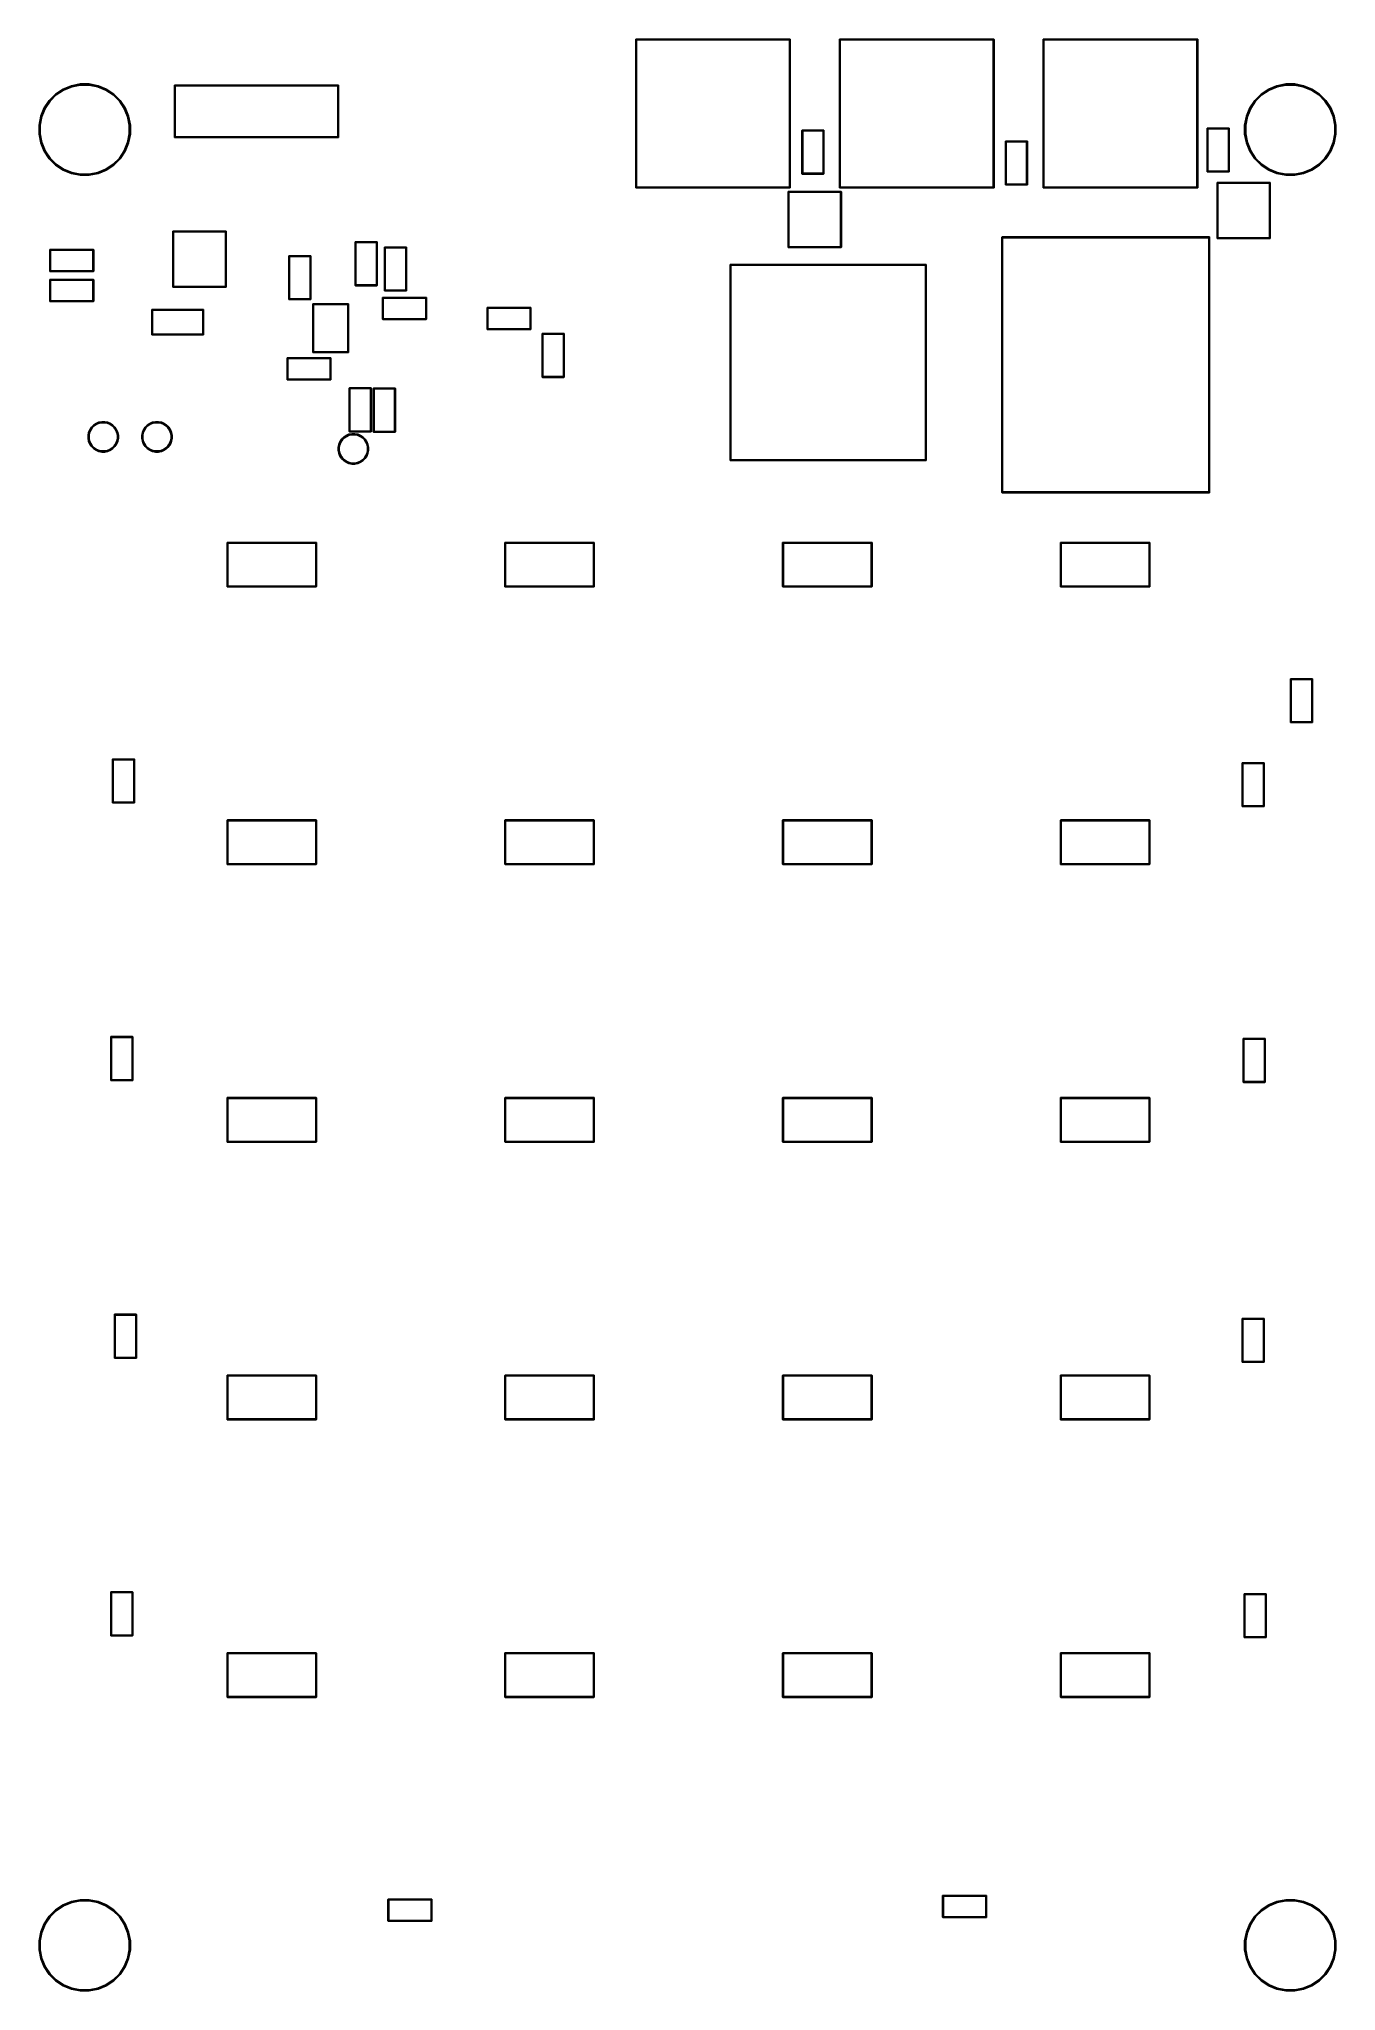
# Model space of a CAD drawing. Extents: x 1.72 to 5.22, y -7.5 to -2.23.
import ezdxf

# ---------------------------------------------------------------- set-up
doc = ezdxf.new("R2010")
doc.units = 0
doc.header["$MEASUREMENT"] = 0
doc.layers.add('BLACK', color=7, linetype='CONTINUOUS')

msp = doc.modelspace()

# ---------------------------------------------------------------- linework, layer by layer
at = {"layer": 'BLACK', "linetype": 'CONTINUOUS'}
for p, q in [((3.33271, -2.22634), (3.33273, -2.22615)), ((3.33271, -2.22639), (3.33271, -2.22634)), ((3.33271, -2.62668), (3.33271, -2.22639)), ((3.33273, -2.22615), (3.33278, -2.22596)), ((3.33278, -2.22596), (3.33287, -2.22579)), ((3.33287, -2.22579), (3.333, -2.22564)), ((3.333, -2.22564), (3.33315, -2.22552)), ((3.33315, -2.22552), (3.33332, -2.22542)), ((3.33332, -2.22542), (3.3335, -2.22537)), ((3.3335, -2.22537), (3.33365, -2.22535)), ((3.33365, -2.22535), (3.33365, -2.22535)), ((3.33365, -2.22535), (3.3337, -2.22535)), ((3.3337, -2.22535), (3.33374, -2.22535)), ((3.33374, -2.22535), (3.749, -2.22535)), ((3.33468, -2.22732), (3.33468, -2.62575)), ((3.74807, -2.22732), (3.33468, -2.22732)), ((3.74807, -2.62575), (3.74807, -2.22732)), ((3.749, -2.22535), (3.74905, -2.22535)), ((3.74905, -2.22535), (3.7491, -2.22535)), ((3.7491, -2.22535), (3.74924, -2.22537)), ((3.74924, -2.22537), (3.74943, -2.22542)), ((3.74943, -2.22542), (3.7496, -2.22552)), ((3.7496, -2.22552), (3.74975, -2.22564)), ((3.74975, -2.22564), (3.74987, -2.22579)), ((3.74987, -2.22579), (3.74996, -2.22596)), ((3.74996, -2.22596), (3.75002, -2.22615)), ((3.75002, -2.22615), (3.75004, -2.22634)), ((3.75004, -2.22634), (3.75004, -2.22639)), ((3.75004, -2.22639), (3.75004, -2.62668)), ((3.88271, -2.22634), (3.88273, -2.22615)), ((3.88271, -2.22639), (3.88271, -2.22634)), ((3.88271, -2.62668), (3.88271, -2.22639)), ((3.88273, -2.22615), (3.88278, -2.22596)), ((3.88278, -2.22596), (3.88287, -2.22579)), ((3.88287, -2.22579), (3.883, -2.22564)), ((3.883, -2.22564), (3.88315, -2.22552)), ((3.88315, -2.22552), (3.88332, -2.22542)), ((3.88332, -2.22542), (3.8835, -2.22537)), ((3.8835, -2.22537), (3.88365, -2.22535)), ((3.88365, -2.22535), (3.88365, -2.22535)), ((3.88365, -2.22535), (3.8837, -2.22535)), ((3.8837, -2.22535), (3.88374, -2.22535)), ((3.88374, -2.22535), (4.299, -2.22535)), ((3.88468, -2.22732), (3.88468, -2.62575)), ((4.29807, -2.22732), (3.88468, -2.22732)), ((4.29807, -2.62575), (4.29807, -2.22732)), ((4.299, -2.22535), (4.29905, -2.22535)), ((4.29905, -2.22535), (4.2991, -2.22535)), ((4.2991, -2.22535), (4.29924, -2.22537)), ((4.29924, -2.22537), (4.29943, -2.22542)), ((4.29943, -2.22542), (4.2996, -2.22552)), ((4.2996, -2.22552), (4.29975, -2.22564)), ((4.29975, -2.22564), (4.29987, -2.22579)), ((4.29987, -2.22579), (4.29996, -2.22596)), ((4.29996, -2.22596), (4.30002, -2.22615)), ((4.30002, -2.22615), (4.30004, -2.22634)), ((4.30004, -2.22634), (4.30004, -2.22639)), ((4.30004, -2.22639), (4.30004, -2.62668)), ((4.43271, -2.22634), (4.43273, -2.22615)), ((4.43271, -2.22639), (4.43271, -2.22634)), ((4.43271, -2.62668), (4.43271, -2.22639)), ((4.43273, -2.22615), (4.43278, -2.22596)), ((4.43278, -2.22596), (4.43287, -2.22579)), ((4.43287, -2.22579), (4.433, -2.22564)), ((4.433, -2.22564), (4.43315, -2.22552)), ((4.43315, -2.22552), (4.43332, -2.22542)), ((4.43332, -2.22542), (4.4335, -2.22537)), ((4.4335, -2.22537), (4.43365, -2.22535)), ((4.43365, -2.22535), (4.43365, -2.22535)), ((4.43365, -2.22535), (4.4337, -2.22535)), ((4.4337, -2.22535), (4.43374, -2.22535)), ((4.43374, -2.22535), (4.849, -2.22535)), ((4.43468, -2.22732), (4.43468, -2.62575)), ((4.84807, -2.22732), (4.43468, -2.22732)), ((4.84807, -2.62575), (4.84807, -2.22732)), ((4.849, -2.22535), (4.84905, -2.22535)), ((4.84905, -2.22535), (4.8491, -2.22535)), ((4.8491, -2.22535), (4.84924, -2.22537)), ((4.84924, -2.22537), (4.84943, -2.22542)), ((4.84943, -2.22542), (4.8496, -2.22552)), ((4.8496, -2.22552), (4.84975, -2.22564)), ((4.84975, -2.22564), (4.84987, -2.22579)), ((4.84987, -2.22579), (4.84996, -2.22596)), ((4.84996, -2.22596), (4.85002, -2.22615)), ((4.85002, -2.22615), (4.85004, -2.22634)), ((4.85004, -2.22634), (4.85004, -2.22639)), ((4.85004, -2.22639), (4.85004, -2.62668)), ((1.76645, -2.37429), (1.78663, -2.3608)), ((1.78793, -2.36323), (1.7682, -2.37642)), ((1.78663, -2.3608), (1.80906, -2.35151)), ((1.80986, -2.35415), (1.78793, -2.36323)), ((1.80906, -2.35151), (1.83286, -2.34678)), ((1.83313, -2.34952), (1.80986, -2.35415)), ((1.83286, -2.34678), (1.85714, -2.34678)), ((1.85687, -2.34952), (1.83313, -2.34952)), ((1.88014, -2.35415), (1.85687, -2.34952)), ((1.85714, -2.34678), (1.88094, -2.35151)), ((1.90207, -2.36323), (1.88014, -2.35415)), ((1.88094, -2.35151), (1.90337, -2.3608)), ((1.9218, -2.37642), (1.90207, -2.36323)), ((1.90337, -2.3608), (1.92355, -2.37429)), ((2.08764, -2.3506), (2.08766, -2.35041)), ((2.08765, -2.35065), (2.08764, -2.3506)), ((2.08765, -2.49032), (2.08765, -2.35065)), ((2.08766, -2.35041), (2.08772, -2.35022)), ((2.08772, -2.35022), (2.08781, -2.35005)), ((2.08781, -2.35005), (2.08793, -2.3499)), ((2.08793, -2.3499), (2.08808, -2.34978)), ((2.08808, -2.34978), (2.08826, -2.34969)), ((2.08826, -2.34969), (2.08844, -2.34963)), ((2.08844, -2.34963), (2.08859, -2.34962)), ((2.08859, -2.34962), (2.08863, -2.34961)), ((2.08859, -2.34962), (2.08859, -2.34962)), ((2.08863, -2.34961), (2.08868, -2.34962)), ((2.08868, -2.34962), (2.52953, -2.34962)), ((2.08962, -2.35159), (2.08962, -2.48938)), ((2.52859, -2.35159), (2.08962, -2.35159)), ((2.52859, -2.48938), (2.52859, -2.35159)), ((2.52953, -2.34962), (2.52958, -2.34961)), ((2.52958, -2.34961), (2.52963, -2.34962)), ((2.52963, -2.34962), (2.52963, -2.34962)), ((2.52963, -2.34962), (2.52977, -2.34963)), ((2.52977, -2.34963), (2.52996, -2.34969)), ((2.52996, -2.34969), (2.53013, -2.34978)), ((2.53013, -2.34978), (2.53028, -2.3499)), ((2.53028, -2.3499), (2.5304, -2.35005)), ((2.5304, -2.35005), (2.53049, -2.35022)), ((2.53049, -2.35022), (2.53055, -2.35041)), ((2.53055, -2.35041), (2.53057, -2.3506)), ((2.53057, -2.3506), (2.53056, -2.35065)), ((2.53056, -2.35065), (2.53056, -2.49032)), ((5.02145, -2.37429), (5.04163, -2.3608)), ((5.04293, -2.36323), (5.0232, -2.37642)), ((5.04163, -2.3608), (5.06406, -2.35151)), ((5.06486, -2.35415), (5.04293, -2.36323)), ((5.06406, -2.35151), (5.08786, -2.34678)), ((5.08813, -2.34952), (5.06486, -2.35415)), ((5.08786, -2.34678), (5.11214, -2.34678)), ((5.11187, -2.34952), (5.08813, -2.34952)), ((5.13514, -2.35415), (5.11187, -2.34952)), ((5.11214, -2.34678), (5.13594, -2.35151)), ((5.15707, -2.36323), (5.13514, -2.35415)), ((5.13594, -2.35151), (5.15837, -2.3608)), ((5.1768, -2.37642), (5.15707, -2.36323)), ((5.15837, -2.3608), (5.17855, -2.37429)), ((1.72651, -2.43406), (1.7358, -2.41163)), ((1.73823, -2.41293), (1.72915, -2.43486)), ((1.7358, -2.41163), (1.74929, -2.39145)), ((1.75142, -2.3932), (1.73823, -2.41293)), ((1.74929, -2.39145), (1.76645, -2.37429)), ((1.7682, -2.37642), (1.75142, -2.3932)), ((1.93858, -2.3932), (1.9218, -2.37642)), ((1.92355, -2.37429), (1.94071, -2.39145)), ((1.95177, -2.41293), (1.93858, -2.3932)), ((1.94071, -2.39145), (1.9542, -2.41163)), ((1.96085, -2.43486), (1.95177, -2.41293)), ((1.9542, -2.41163), (1.96349, -2.43406)), ((4.98151, -2.43406), (4.9908, -2.41163)), ((4.99323, -2.41293), (4.98415, -2.43486)), ((4.9908, -2.41163), (5.00429, -2.39145)), ((5.00642, -2.3932), (4.99323, -2.41293)), ((5.00429, -2.39145), (5.02145, -2.37429)), ((5.0232, -2.37642), (5.00642, -2.3932)), ((5.19358, -2.3932), (5.1768, -2.37642)), ((5.17855, -2.37429), (5.19571, -2.39145)), ((5.20677, -2.41293), (5.19358, -2.3932)), ((5.19571, -2.39145), (5.2092, -2.41163)), ((5.21585, -2.43486), (5.20677, -2.41293)), ((5.2092, -2.41163), (5.21849, -2.43406)), ((1.72178, -2.45786), (1.72651, -2.43406)), ((1.72178, -2.48214), (1.72178, -2.45786)), ((1.72915, -2.43486), (1.72452, -2.45813)), ((1.72452, -2.45813), (1.72452, -2.48187)), ((1.96548, -2.45813), (1.96085, -2.43486)), ((1.96349, -2.43406), (1.96822, -2.45786)), ((1.96548, -2.48187), (1.96548, -2.45813)), ((1.96822, -2.45786), (1.96822, -2.48214)), ((3.78147, -2.47242), (3.78149, -2.47223)), ((3.78148, -2.47247), (3.78147, -2.47242)), ((3.78148, -2.58891), (3.78148, -2.47247)), ((3.78149, -2.47223), (3.78155, -2.47204)), ((3.78155, -2.47204), (3.78164, -2.47187)), ((3.78164, -2.47187), (3.78176, -2.47172)), ((3.78176, -2.47172), (3.78191, -2.4716)), ((3.78191, -2.4716), (3.78208, -2.47151)), ((3.78208, -2.47151), (3.78227, -2.47145)), ((3.78227, -2.47145), (3.78241, -2.47144)), ((3.78241, -2.47144), (3.78246, -2.47143)), ((3.78241, -2.47144), (3.78241, -2.47144)), ((3.78246, -2.47143), (3.78251, -2.47144)), ((3.78251, -2.47144), (3.83989, -2.47144)), ((3.78344, -2.4734), (3.78344, -2.58797)), ((3.83896, -2.4734), (3.78344, -2.4734)), ((3.83896, -2.58797), (3.83896, -2.4734)), ((3.83989, -2.47144), (3.83994, -2.47143)), ((3.83994, -2.47143), (3.83999, -2.47144)), ((3.83999, -2.47144), (3.83999, -2.47144)), ((3.83999, -2.47144), (3.84013, -2.47145)), ((3.84013, -2.47145), (3.84032, -2.47151)), ((3.84032, -2.47151), (3.84049, -2.4716)), ((3.84049, -2.4716), (3.84064, -2.47172)), ((3.84064, -2.47172), (3.84076, -2.47187)), ((3.84076, -2.47187), (3.84085, -2.47204)), ((3.84085, -2.47204), (3.84091, -2.47223)), ((3.84091, -2.47223), (3.84093, -2.47242)), ((3.84093, -2.47242), (3.84092, -2.47247)), ((3.84092, -2.47247), (3.84092, -2.58891)), ((4.87527, -2.46673), (4.87529, -2.46654)), ((4.87528, -2.46678), (4.87527, -2.46673)), ((4.87528, -2.58322), (4.87528, -2.46678)), ((4.87529, -2.46654), (4.87535, -2.46635)), ((4.87535, -2.46635), (4.87544, -2.46618)), ((4.87544, -2.46618), (4.87556, -2.46603)), ((4.87556, -2.46603), (4.87571, -2.46591)), ((4.87571, -2.46591), (4.87588, -2.46582)), ((4.87588, -2.46582), (4.87607, -2.46576)), ((4.87607, -2.46576), (4.87621, -2.46575)), ((4.87621, -2.46575), (4.87626, -2.46574)), ((4.87621, -2.46575), (4.87621, -2.46575)), ((4.87626, -2.46574), (4.87631, -2.46575)), ((4.87631, -2.46575), (4.93369, -2.46575)), ((4.87724, -2.46772), (4.87724, -2.58228)), ((4.93276, -2.46772), (4.87724, -2.46772)), ((4.93276, -2.58228), (4.93276, -2.46772)), ((4.93369, -2.46575), (4.93374, -2.46574)), ((4.93374, -2.46574), (4.93379, -2.46575)), ((4.93379, -2.46575), (4.93379, -2.46575)), ((4.93379, -2.46575), (4.93393, -2.46576)), ((4.93393, -2.46576), (4.93412, -2.46582)), ((4.93412, -2.46582), (4.93429, -2.46591)), ((4.93429, -2.46591), (4.93444, -2.46603)), ((4.93444, -2.46603), (4.93456, -2.46618)), ((4.93456, -2.46618), (4.93465, -2.46635)), ((4.93465, -2.46635), (4.93471, -2.46654)), ((4.93471, -2.46654), (4.93473, -2.46673)), ((4.93473, -2.46673), (4.93472, -2.46678)), ((4.93472, -2.46678), (4.93472, -2.58322)), ((4.97678, -2.45786), (4.98151, -2.43406)), ((4.97678, -2.48214), (4.97678, -2.45786)), ((4.98415, -2.43486), (4.97952, -2.45813)), ((4.97952, -2.45813), (4.97952, -2.48187)), ((5.22048, -2.45813), (5.21585, -2.43486)), ((5.21849, -2.43406), (5.22322, -2.45786)), ((5.22048, -2.48187), (5.22048, -2.45813)), ((5.22322, -2.45786), (5.22322, -2.48214)), ((1.72651, -2.50594), (1.72178, -2.48214)), ((1.72452, -2.48187), (1.72915, -2.50514)), ((1.7358, -2.52837), (1.72651, -2.50594)), ((1.72915, -2.50514), (1.73823, -2.52707)), ((1.74929, -2.54855), (1.7358, -2.52837)), ((1.73823, -2.52707), (1.75142, -2.5468)), ((1.93858, -2.5468), (1.95177, -2.52707)), ((1.9542, -2.52837), (1.94071, -2.54855)), ((1.95177, -2.52707), (1.96085, -2.50514)), ((1.96349, -2.50594), (1.9542, -2.52837)), ((1.96085, -2.50514), (1.96548, -2.48187)), ((1.96822, -2.48214), (1.96349, -2.50594)), ((2.08764, -2.49037), (2.08765, -2.49032)), ((2.08766, -2.49056), (2.08764, -2.49037)), ((2.08772, -2.49074), (2.08766, -2.49056)), ((2.08781, -2.49092), (2.08772, -2.49074)), ((2.08793, -2.49107), (2.08781, -2.49092)), ((2.08808, -2.49119), (2.08793, -2.49107)), ((2.08826, -2.49128), (2.08808, -2.49119)), ((2.08844, -2.49134), (2.08826, -2.49128)), ((2.08863, -2.49136), (2.08844, -2.49134)), ((2.08868, -2.49135), (2.08863, -2.49136)), ((2.52953, -2.49135), (2.08868, -2.49135)), ((2.08962, -2.48938), (2.52859, -2.48938)), ((2.52958, -2.49136), (2.52953, -2.49135)), ((2.52977, -2.49134), (2.52958, -2.49136)), ((2.52996, -2.49128), (2.52977, -2.49134)), ((2.53013, -2.49119), (2.52996, -2.49128)), ((2.53028, -2.49107), (2.53013, -2.49119)), ((2.5304, -2.49092), (2.53028, -2.49107)), ((2.53049, -2.49074), (2.5304, -2.49092)), ((2.53055, -2.49056), (2.53049, -2.49074)), ((2.53056, -2.49041), (2.53055, -2.49056)), ((2.53056, -2.49032), (2.53057, -2.49037)), ((2.53057, -2.49037), (2.53056, -2.49041)), ((2.53056, -2.49041), (2.53056, -2.49041)), ((4.33067, -2.50202), (4.33069, -2.50183)), ((4.33068, -2.50207), (4.33067, -2.50202)), ((4.33068, -2.61851), (4.33068, -2.50207)), ((4.33069, -2.50183), (4.33075, -2.50164)), ((4.33075, -2.50164), (4.33084, -2.50147)), ((4.33084, -2.50147), (4.33096, -2.50132)), ((4.33096, -2.50132), (4.33111, -2.5012)), ((4.33111, -2.5012), (4.33128, -2.50111)), ((4.33128, -2.50111), (4.33147, -2.50105)), ((4.33147, -2.50105), (4.33161, -2.50104)), ((4.33161, -2.50104), (4.33166, -2.50103)), ((4.33161, -2.50104), (4.33161, -2.50104)), ((4.33166, -2.50103), (4.33171, -2.50104)), ((4.33171, -2.50104), (4.38909, -2.50104)), ((4.33264, -2.503), (4.33264, -2.61757)), ((4.38816, -2.503), (4.33264, -2.503)), ((4.38816, -2.61757), (4.38816, -2.503)), ((4.38909, -2.50104), (4.38914, -2.50103)), ((4.38914, -2.50103), (4.38919, -2.50104)), ((4.38919, -2.50104), (4.38919, -2.50104)), ((4.38919, -2.50104), (4.38933, -2.50105)), ((4.38933, -2.50105), (4.38952, -2.50111)), ((4.38952, -2.50111), (4.38969, -2.5012)), ((4.38969, -2.5012), (4.38984, -2.50132)), ((4.38984, -2.50132), (4.38996, -2.50147)), ((4.38996, -2.50147), (4.39005, -2.50164)), ((4.39005, -2.50164), (4.39011, -2.50183)), ((4.39011, -2.50183), (4.39013, -2.50202)), ((4.39013, -2.50202), (4.39012, -2.50207)), ((4.39012, -2.50207), (4.39012, -2.61851)), ((4.98151, -2.50594), (4.97678, -2.48214)), ((4.97952, -2.48187), (4.98415, -2.50514)), ((4.9908, -2.52837), (4.98151, -2.50594)), ((4.98415, -2.50514), (4.99323, -2.52707)), ((5.00429, -2.54855), (4.9908, -2.52837)), ((4.99323, -2.52707), (5.00642, -2.5468)), ((5.19358, -2.5468), (5.20677, -2.52707)), ((5.2092, -2.52837), (5.19571, -2.54855)), ((5.20677, -2.52707), (5.21585, -2.50514)), ((5.21849, -2.50594), (5.2092, -2.52837)), ((5.21585, -2.50514), (5.22048, -2.48187)), ((5.22322, -2.48214), (5.21849, -2.50594)), ((1.76645, -2.56571), (1.74929, -2.54855)), ((1.75142, -2.5468), (1.7682, -2.56358)), ((1.78663, -2.5792), (1.76645, -2.56571)), ((1.7682, -2.56358), (1.78793, -2.57677)), ((1.80906, -2.58849), (1.78663, -2.5792)), ((1.78793, -2.57677), (1.80986, -2.58585)), ((1.88014, -2.58585), (1.90207, -2.57677)), ((1.90337, -2.5792), (1.88094, -2.58849)), ((1.90207, -2.57677), (1.9218, -2.56358)), ((1.92355, -2.56571), (1.90337, -2.5792)), ((1.9218, -2.56358), (1.93858, -2.5468)), ((1.94071, -2.54855), (1.92355, -2.56571)), ((4.87527, -2.58327), (4.87528, -2.58322)), ((4.87529, -2.58346), (4.87527, -2.58327)), ((4.87535, -2.58365), (4.87529, -2.58346)), ((4.87544, -2.58382), (4.87535, -2.58365)), ((4.87724, -2.58228), (4.93276, -2.58228)), ((4.93465, -2.58365), (4.93456, -2.58382)), ((4.93471, -2.58346), (4.93465, -2.58365)), ((4.93472, -2.58332), (4.93471, -2.58346)), ((4.93472, -2.58322), (4.93473, -2.58327)), ((4.93473, -2.58327), (4.93472, -2.58332)), ((4.93472, -2.58332), (4.93472, -2.58332)), ((5.02145, -2.56571), (5.00429, -2.54855)), ((5.00642, -2.5468), (5.0232, -2.56358)), ((5.04163, -2.5792), (5.02145, -2.56571)), ((5.0232, -2.56358), (5.04293, -2.57677)), ((5.06406, -2.58849), (5.04163, -2.5792)), ((5.04293, -2.57677), (5.06486, -2.58585)), ((5.13514, -2.58585), (5.15707, -2.57677)), ((5.15837, -2.5792), (5.13594, -2.58849)), ((5.15707, -2.57677), (5.1768, -2.56358)), ((5.17855, -2.56571), (5.15837, -2.5792)), ((5.1768, -2.56358), (5.19358, -2.5468)), ((5.19571, -2.54855), (5.17855, -2.56571)), ((1.83286, -2.59322), (1.80906, -2.58849)), ((1.80986, -2.58585), (1.83313, -2.59048)), ((1.85714, -2.59322), (1.83286, -2.59322)), ((1.83313, -2.59048), (1.85687, -2.59048)), ((1.85687, -2.59048), (1.88014, -2.58585)), ((1.88094, -2.58849), (1.85714, -2.59322)), ((3.33271, -2.62673), (3.33271, -2.62668)), ((3.33273, -2.62693), (3.33271, -2.62673)), ((3.33278, -2.62711), (3.33273, -2.62693)), ((3.33287, -2.62728), (3.33278, -2.62711)), ((3.333, -2.62743), (3.33287, -2.62728)), ((3.33315, -2.62755), (3.333, -2.62743)), ((3.33332, -2.62765), (3.33315, -2.62755)), ((3.3335, -2.6277), (3.33332, -2.62765)), ((3.3337, -2.62772), (3.3335, -2.6277)), ((3.33374, -2.62772), (3.3337, -2.62772)), ((3.749, -2.62772), (3.33374, -2.62772)), ((3.33468, -2.62575), (3.74807, -2.62575)), ((3.74905, -2.62772), (3.749, -2.62772)), ((3.7491, -2.62772), (3.74905, -2.62772)), ((3.74924, -2.6277), (3.7491, -2.62772)), ((3.7491, -2.62772), (3.7491, -2.62772)), ((3.74943, -2.62765), (3.74924, -2.6277)), ((3.7496, -2.62755), (3.74943, -2.62765)), ((3.74975, -2.62743), (3.7496, -2.62755)), ((3.74987, -2.62728), (3.74975, -2.62743)), ((3.74996, -2.62711), (3.74987, -2.62728)), ((3.75002, -2.62693), (3.74996, -2.62711)), ((3.75004, -2.62673), (3.75002, -2.62693)), ((3.75004, -2.62668), (3.75004, -2.62673)), ((3.78147, -2.58896), (3.78148, -2.58891)), ((3.78149, -2.58915), (3.78147, -2.58896)), ((3.78155, -2.58933), (3.78149, -2.58915)), ((3.78164, -2.58951), (3.78155, -2.58933)), ((3.78176, -2.58966), (3.78164, -2.58951)), ((3.78191, -2.58978), (3.78176, -2.58966)), ((3.78208, -2.58987), (3.78191, -2.58978)), ((3.78227, -2.58993), (3.78208, -2.58987)), ((3.78246, -2.58994), (3.78227, -2.58993)), ((3.78251, -2.58994), (3.78246, -2.58994)), ((3.83989, -2.58994), (3.78251, -2.58994)), ((3.78344, -2.58797), (3.83896, -2.58797)), ((3.83994, -2.58994), (3.83989, -2.58994)), ((3.84013, -2.58993), (3.83994, -2.58994)), ((3.84032, -2.58987), (3.84013, -2.58993)), ((3.84049, -2.58978), (3.84032, -2.58987)), ((3.84064, -2.58966), (3.84049, -2.58978)), ((3.84076, -2.58951), (3.84064, -2.58966)), ((3.84085, -2.58933), (3.84076, -2.58951)), ((3.84091, -2.58915), (3.84085, -2.58933)), ((3.84092, -2.589), (3.84091, -2.58915)), ((3.84092, -2.58891), (3.84093, -2.58896)), ((3.84093, -2.58896), (3.84092, -2.589)), ((3.84092, -2.589), (3.84092, -2.589)), ((3.88271, -2.62673), (3.88271, -2.62668)), ((3.88273, -2.62693), (3.88271, -2.62673)), ((3.88278, -2.62711), (3.88273, -2.62693)), ((3.88287, -2.62728), (3.88278, -2.62711)), ((3.883, -2.62743), (3.88287, -2.62728)), ((3.88315, -2.62755), (3.883, -2.62743)), ((3.88332, -2.62765), (3.88315, -2.62755)), ((3.8835, -2.6277), (3.88332, -2.62765)), ((3.8837, -2.62772), (3.8835, -2.6277)), ((3.88374, -2.62772), (3.8837, -2.62772)), ((4.299, -2.62772), (3.88374, -2.62772)), ((3.88468, -2.62575), (4.29807, -2.62575)), ((4.29905, -2.62772), (4.299, -2.62772)), ((4.2991, -2.62772), (4.29905, -2.62772)), ((4.29924, -2.6277), (4.2991, -2.62772)), ((4.2991, -2.62772), (4.2991, -2.62772)), ((4.29943, -2.62765), (4.29924, -2.6277)), ((4.2996, -2.62755), (4.29943, -2.62765)), ((4.29975, -2.62743), (4.2996, -2.62755)), ((4.29987, -2.62728), (4.29975, -2.62743)), ((4.29996, -2.62711), (4.29987, -2.62728)), ((4.30002, -2.62693), (4.29996, -2.62711)), ((4.30004, -2.62673), (4.30002, -2.62693)), ((4.30004, -2.62668), (4.30004, -2.62673)), ((4.33067, -2.61856), (4.33068, -2.61851)), ((4.33069, -2.61875), (4.33067, -2.61856)), ((4.33075, -2.61893), (4.33069, -2.61875)), ((4.33084, -2.61911), (4.33075, -2.61893)), ((4.33096, -2.61926), (4.33084, -2.61911)), ((4.33111, -2.61938), (4.33096, -2.61926)), ((4.33128, -2.61947), (4.33111, -2.61938)), ((4.33147, -2.61953), (4.33128, -2.61947)), ((4.33166, -2.61954), (4.33147, -2.61953)), ((4.33171, -2.61954), (4.33166, -2.61954)), ((4.38909, -2.61954), (4.33171, -2.61954)), ((4.33264, -2.61757), (4.38816, -2.61757)), ((4.38914, -2.61954), (4.38909, -2.61954)), ((4.38933, -2.61953), (4.38914, -2.61954)), ((4.38952, -2.61947), (4.38933, -2.61953)), ((4.38969, -2.61938), (4.38952, -2.61947)), ((4.38984, -2.61926), (4.38969, -2.61938)), ((4.38996, -2.61911), (4.38984, -2.61926)), ((4.39005, -2.61893), (4.38996, -2.61911)), ((4.39011, -2.61875), (4.39005, -2.61893)), ((4.39012, -2.6186), (4.39011, -2.61875)), ((4.39012, -2.61851), (4.39013, -2.61856)), ((4.39013, -2.61856), (4.39012, -2.6186)), ((4.39012, -2.6186), (4.39012, -2.6186)), ((4.43271, -2.62673), (4.43271, -2.62668)), ((4.43273, -2.62693), (4.43271, -2.62673)), ((4.43278, -2.62711), (4.43273, -2.62693)), ((4.43287, -2.62728), (4.43278, -2.62711)), ((4.433, -2.62743), (4.43287, -2.62728)), ((4.43315, -2.62755), (4.433, -2.62743)), ((4.43332, -2.62765), (4.43315, -2.62755)), ((4.4335, -2.6277), (4.43332, -2.62765)), ((4.4337, -2.62772), (4.4335, -2.6277)), ((4.43374, -2.62772), (4.4337, -2.62772)), ((4.849, -2.62772), (4.43374, -2.62772)), ((4.43468, -2.62575), (4.84807, -2.62575)), ((4.84905, -2.62772), (4.849, -2.62772)), ((4.8491, -2.62772), (4.84905, -2.62772)), ((4.84924, -2.6277), (4.8491, -2.62772)), ((4.8491, -2.62772), (4.8491, -2.62772)), ((4.84943, -2.62765), (4.84924, -2.6277)), ((4.8496, -2.62755), (4.84943, -2.62765)), ((4.84975, -2.62743), (4.8496, -2.62755)), ((4.84987, -2.62728), (4.84975, -2.62743)), ((4.84996, -2.62711), (4.84987, -2.62728)), ((4.85002, -2.62693), (4.84996, -2.62711)), ((4.85004, -2.62673), (4.85002, -2.62693)), ((4.85004, -2.62668), (4.85004, -2.62673)), ((4.87556, -2.58397), (4.87544, -2.58382)), ((4.87571, -2.58409), (4.87556, -2.58397)), ((4.87588, -2.58418), (4.87571, -2.58409)), ((4.87607, -2.58424), (4.87588, -2.58418)), ((4.87626, -2.58426), (4.87607, -2.58424)), ((4.87631, -2.58425), (4.87626, -2.58426)), ((4.93369, -2.58425), (4.87631, -2.58425)), ((4.90214, -2.6135), (4.90216, -2.61331)), ((4.90215, -2.61355), (4.90214, -2.6135)), ((4.90215, -2.76306), (4.90215, -2.61355)), ((4.90216, -2.61331), (4.90222, -2.61313)), ((4.90222, -2.61313), (4.90231, -2.61295)), ((4.90231, -2.61295), (4.90243, -2.6128)), ((4.90243, -2.6128), (4.90258, -2.61268)), ((4.90258, -2.61268), (4.90276, -2.61259)), ((4.90276, -2.61259), (4.90294, -2.61253)), ((4.90294, -2.61253), (4.90309, -2.61252)), ((4.90309, -2.61252), (4.90313, -2.61251)), ((4.90313, -2.61251), (4.90318, -2.61252)), ((4.90318, -2.61252), (5.04482, -2.61252)), ((4.90412, -2.61449), (4.90412, -2.76213)), ((5.04388, -2.61449), (4.90412, -2.61449)), ((4.93374, -2.58426), (4.93369, -2.58425)), ((4.93393, -2.58424), (4.93374, -2.58426)), ((4.93412, -2.58418), (4.93393, -2.58424)), ((4.93429, -2.58409), (4.93412, -2.58418)), ((4.93444, -2.58397), (4.93429, -2.58409)), ((4.93456, -2.58382), (4.93444, -2.58397)), ((5.04388, -2.76213), (5.04388, -2.61449)), ((5.04482, -2.61252), (5.04487, -2.61251)), ((5.04487, -2.61251), (5.04491, -2.61252)), ((5.04491, -2.61252), (5.04506, -2.61253)), ((5.04506, -2.61253), (5.04524, -2.61259)), ((5.04524, -2.61259), (5.04542, -2.61268)), ((5.04542, -2.61268), (5.04557, -2.6128)), ((5.04557, -2.6128), (5.04569, -2.61295)), ((5.04569, -2.61295), (5.04578, -2.61313)), ((5.04578, -2.61313), (5.04584, -2.61331)), ((5.04584, -2.61331), (5.04586, -2.6135)), ((5.04586, -2.6135), (5.04585, -2.61355)), ((5.04585, -2.61355), (5.04585, -2.76306)), ((5.08786, -2.59322), (5.06406, -2.58849)), ((5.06486, -2.58585), (5.08813, -2.59048)), ((5.11214, -2.59322), (5.08786, -2.59322)), ((5.08813, -2.59048), (5.11187, -2.59048)), ((5.11187, -2.59048), (5.13514, -2.58585)), ((5.13594, -2.58849), (5.11214, -2.59322)), ((3.74414, -2.6382), (3.74416, -2.638)), ((3.74415, -2.63824), (3.74414, -2.6382)), ((3.74415, -2.78775), (3.74415, -2.63824)), ((3.74416, -2.638), (3.74422, -2.63782)), ((3.74422, -2.63782), (3.74431, -2.63765)), ((3.74431, -2.63765), (3.74443, -2.6375)), ((3.74443, -2.6375), (3.74458, -2.63737)), ((3.74458, -2.63737), (3.74476, -2.63728)), ((3.74476, -2.63728), (3.74494, -2.63723)), ((3.74494, -2.63723), (3.74509, -2.63721)), ((3.74509, -2.63721), (3.74513, -2.63721)), ((3.74513, -2.63721), (3.74518, -2.63721)), ((3.74518, -2.63721), (3.88682, -2.63721)), ((3.74612, -2.63918), (3.74612, -2.78682)), ((3.88588, -2.63918), (3.74612, -2.63918)), ((3.88588, -2.78682), (3.88588, -2.63918)), ((3.88682, -2.63721), (3.88687, -2.63721)), ((3.88687, -2.63721), (3.88691, -2.63721)), ((3.88691, -2.63721), (3.88706, -2.63723)), ((3.88706, -2.63723), (3.88724, -2.63728)), ((3.88724, -2.63728), (3.88742, -2.63737)), ((3.88742, -2.63737), (3.88757, -2.6375)), ((3.88757, -2.6375), (3.88769, -2.63765)), ((3.88769, -2.63765), (3.88778, -2.63782)), ((3.88778, -2.63782), (3.88784, -2.638)), ((3.88784, -2.638), (3.88786, -2.6382)), ((3.88786, -2.6382), (3.88785, -2.63824)), ((3.88785, -2.63824), (3.88785, -2.78776)), ((1.75074, -2.79476), (1.75076, -2.79457)), ((1.75076, -2.79457), (1.75082, -2.79438)), ((1.75082, -2.79438), (1.75091, -2.79421)), ((1.75091, -2.79421), (1.75103, -2.79406)), ((1.75103, -2.79406), (1.75118, -2.79394)), ((1.75118, -2.79394), (1.75135, -2.79385)), ((1.75135, -2.79385), (1.75154, -2.79379)), ((1.75154, -2.79379), (1.75168, -2.79378)), ((1.75168, -2.79378), (1.75173, -2.79377)), ((1.75168, -2.79378), (1.75168, -2.79378)), ((1.75173, -2.79377), (1.75178, -2.79378)), ((1.75178, -2.79378), (1.86822, -2.79378)), ((1.86822, -2.79378), (1.86827, -2.79377)), ((1.86827, -2.79377), (1.86832, -2.79378)), ((1.86832, -2.79378), (1.86832, -2.79378)), ((1.86832, -2.79378), (1.86846, -2.79379)), ((1.86846, -2.79379), (1.86865, -2.79385)), ((1.86865, -2.79385), (1.86882, -2.79394)), ((1.86882, -2.79394), (1.86897, -2.79406)), ((1.86897, -2.79406), (1.86909, -2.79421)), ((1.86909, -2.79421), (1.86918, -2.79438)), ((1.86918, -2.79438), (1.86924, -2.79457)), ((1.86924, -2.79457), (1.86926, -2.79476)), ((2.08314, -2.7452), (2.08316, -2.745)), ((2.08315, -2.74524), (2.08314, -2.7452)), ((2.08315, -2.89475), (2.08315, -2.74524)), ((2.08316, -2.745), (2.08322, -2.74482)), ((2.08322, -2.74482), (2.08331, -2.74465)), ((2.08331, -2.74465), (2.08343, -2.7445)), ((2.08343, -2.7445), (2.08358, -2.74437)), ((2.08358, -2.74437), (2.08376, -2.74428)), ((2.08376, -2.74428), (2.08394, -2.74423)), ((2.08394, -2.74423), (2.08409, -2.74421)), ((2.08409, -2.74421), (2.08413, -2.74421)), ((2.08413, -2.74421), (2.08418, -2.74421)), ((2.08418, -2.74421), (2.22582, -2.74421)), ((2.08512, -2.74618), (2.08512, -2.89382)), ((2.22488, -2.74618), (2.08512, -2.74618)), ((2.22488, -2.89382), (2.22488, -2.74618)), ((2.22582, -2.74421), (2.22587, -2.74421)), ((2.22587, -2.74421), (2.22591, -2.74421)), ((2.22591, -2.74421), (2.22606, -2.74423)), ((2.22606, -2.74423), (2.22624, -2.74428)), ((2.22624, -2.74428), (2.22642, -2.74437)), ((2.22642, -2.74437), (2.22657, -2.7445)), ((2.22657, -2.7445), (2.22669, -2.74465)), ((2.22669, -2.74465), (2.22678, -2.74482)), ((2.22678, -2.74482), (2.22684, -2.745)), ((2.22684, -2.745), (2.22686, -2.7452)), ((2.22686, -2.7452), (2.22685, -2.74524)), ((2.22685, -2.74524), (2.22685, -2.89476)), ((2.57527, -2.77421), (2.57529, -2.77402)), ((2.57528, -2.77426), (2.57527, -2.77421)), ((2.57528, -2.8907), (2.57528, -2.77426)), ((2.57529, -2.77402), (2.57535, -2.77383)), ((2.57535, -2.77383), (2.57544, -2.77366)), ((2.57544, -2.77366), (2.57556, -2.77351)), ((2.57556, -2.77351), (2.57571, -2.77339)), ((2.57571, -2.77339), (2.57588, -2.7733)), ((2.57588, -2.7733), (2.57607, -2.77324)), ((2.57607, -2.77324), (2.57621, -2.77323)), ((2.57621, -2.77323), (2.57626, -2.77322)), ((2.57621, -2.77323), (2.57621, -2.77323)), ((2.57626, -2.77322), (2.57631, -2.77323)), ((2.57631, -2.77323), (2.63369, -2.77323)), ((2.57724, -2.7752), (2.57724, -2.88976)), ((2.63276, -2.7752), (2.57724, -2.7752)), ((2.63276, -2.88976), (2.63276, -2.7752)), ((2.63369, -2.77323), (2.63374, -2.77322)), ((2.63374, -2.77322), (2.63379, -2.77323)), ((2.63379, -2.77323), (2.63379, -2.77323)), ((2.63379, -2.77323), (2.63393, -2.77324)), ((2.63393, -2.77324), (2.63412, -2.7733)), ((2.63412, -2.7733), (2.63429, -2.77339)), ((2.63429, -2.77339), (2.63444, -2.77351)), ((2.63444, -2.77351), (2.63456, -2.77366)), ((2.63456, -2.77366), (2.63465, -2.77383)), ((2.63465, -2.77383), (2.63471, -2.77402)), ((2.63471, -2.77402), (2.63473, -2.77421)), ((2.63473, -2.77421), (2.63472, -2.77426)), ((2.63472, -2.77426), (2.63472, -2.8907)), ((2.65427, -2.78825), (2.65429, -2.78806)), ((2.65428, -2.7883), (2.65427, -2.78825)), ((2.65428, -2.90474), (2.65428, -2.7883)), ((2.65429, -2.78806), (2.65435, -2.78787)), ((2.65435, -2.78787), (2.65444, -2.7877)), ((2.65444, -2.7877), (2.65456, -2.78755)), ((2.65456, -2.78755), (2.65471, -2.78743)), ((2.65471, -2.78743), (2.65488, -2.78734)), ((2.65488, -2.78734), (2.65507, -2.78728)), ((2.65507, -2.78728), (2.65521, -2.78727)), ((2.65521, -2.78727), (2.65526, -2.78726)), ((2.65521, -2.78727), (2.65521, -2.78727)), ((2.65526, -2.78726), (2.65531, -2.78727)), ((2.65531, -2.78727), (2.71269, -2.78727)), ((2.65624, -2.78924), (2.65624, -2.9038)), ((2.71176, -2.78924), (2.65624, -2.78924)), ((2.71176, -2.9038), (2.71176, -2.78924)), ((2.71269, -2.78727), (2.71274, -2.78726)), ((2.71274, -2.78726), (2.71279, -2.78727)), ((2.71279, -2.78727), (2.71279, -2.78727)), ((2.71279, -2.78727), (2.71293, -2.78728)), ((2.71293, -2.78728), (2.71312, -2.78734)), ((2.71312, -2.78734), (2.71329, -2.78743)), ((2.71329, -2.78743), (2.71344, -2.78755)), ((2.71344, -2.78755), (2.71356, -2.7877)), ((2.71356, -2.7877), (2.71365, -2.78787)), ((2.71365, -2.78787), (2.71371, -2.78806)), ((2.71371, -2.78806), (2.71373, -2.78825)), ((2.71373, -2.78825), (2.71372, -2.7883)), ((2.71372, -2.7883), (2.71372, -2.90474)), ((3.74414, -2.7878), (3.74415, -2.78775)), ((3.74416, -2.788), (3.74414, -2.7878)), ((3.74422, -2.78818), (3.74416, -2.788)), ((3.74431, -2.78835), (3.74422, -2.78818)), ((3.74443, -2.7885), (3.74431, -2.78835)), ((3.74458, -2.78863), (3.74443, -2.7885)), ((3.74476, -2.78872), (3.74458, -2.78863)), ((3.74494, -2.78877), (3.74476, -2.78872)), ((3.74509, -2.78879), (3.74494, -2.78877)), ((3.74513, -2.78879), (3.74509, -2.78879)), ((3.74509, -2.78879), (3.74509, -2.78879)), ((3.74518, -2.78879), (3.74513, -2.78879)), ((3.88682, -2.78879), (3.74518, -2.78879)), ((3.74612, -2.78682), (3.88588, -2.78682)), ((3.88687, -2.78879), (3.88682, -2.78879)), ((3.88691, -2.78879), (3.88687, -2.78879)), ((3.88706, -2.78877), (3.88691, -2.78879)), ((3.88691, -2.78879), (3.88691, -2.78879)), ((3.88724, -2.78872), (3.88706, -2.78877)), ((3.88742, -2.78863), (3.88724, -2.78872)), ((3.88757, -2.7885), (3.88742, -2.78863)), ((3.88769, -2.78835), (3.88757, -2.7885)), ((3.88778, -2.78818), (3.88769, -2.78835)), ((3.88784, -2.788), (3.88778, -2.78818)), ((3.88786, -2.7878), (3.88784, -2.788)), ((3.88785, -2.78776), (3.88786, -2.7878)), ((4.32106, -2.76094), (4.32108, -2.76075)), ((4.32106, -2.76099), (4.32106, -2.76094)), ((4.32106, -3.44987), (4.32106, -2.76099)), ((4.32108, -2.76075), (4.32113, -2.76057)), ((4.32113, -2.76057), (4.32122, -2.7604)), ((4.32122, -2.7604), (4.32135, -2.76025)), ((4.32135, -2.76025), (4.3215, -2.76012)), ((4.3215, -2.76012), (4.32167, -2.76003)), ((4.32167, -2.76003), (4.32185, -2.75997)), ((4.32185, -2.75997), (4.322, -2.75996)), ((4.322, -2.75996), (4.322, -2.75996)), ((4.322, -2.75996), (4.32205, -2.75996)), ((4.32205, -2.75996), (4.3221, -2.75996)), ((4.3221, -2.75996), (4.88105, -2.75996)), ((4.32303, -2.76193), (4.32303, -3.44894)), ((4.88012, -2.76193), (4.32303, -2.76193)), ((4.88012, -3.44894), (4.88012, -2.76193)), ((4.88105, -2.75996), (4.8811, -2.75996)), ((4.8811, -2.75996), (4.88115, -2.75996)), ((4.88115, -2.75996), (4.88115, -2.75996)), ((4.88115, -2.75996), (4.8813, -2.75997)), ((4.8813, -2.75997), (4.88148, -2.76003)), ((4.88148, -2.76003), (4.88165, -2.76012)), ((4.88165, -2.76012), (4.8818, -2.76025)), ((4.8818, -2.76025), (4.88192, -2.7604)), ((4.88192, -2.7604), (4.88202, -2.76057)), ((4.88202, -2.76057), (4.88207, -2.76075)), ((4.88207, -2.76075), (4.88209, -2.76094)), ((4.88209, -2.76094), (4.88209, -2.76099)), ((4.88209, -2.76099), (4.88209, -3.44987)), ((4.90214, -2.76311), (4.90215, -2.76306)), ((4.90216, -2.7633), (4.90214, -2.76311)), ((4.90222, -2.76349), (4.90216, -2.7633)), ((4.90231, -2.76366), (4.90222, -2.76349)), ((4.90243, -2.76381), (4.90231, -2.76366)), ((4.90258, -2.76393), (4.90243, -2.76381)), ((4.90276, -2.76402), (4.90258, -2.76393)), ((4.90294, -2.76408), (4.90276, -2.76402)), ((4.90309, -2.76409), (4.90294, -2.76408)), ((4.90313, -2.7641), (4.90309, -2.76409)), ((4.90309, -2.76409), (4.90309, -2.76409)), ((4.90318, -2.76409), (4.90313, -2.7641)), ((5.04482, -2.76409), (4.90318, -2.76409)), ((4.90412, -2.76213), (5.04388, -2.76213)), ((5.04487, -2.7641), (5.04482, -2.76409)), ((5.04491, -2.76409), (5.04487, -2.7641)), ((5.04506, -2.76408), (5.04491, -2.76409)), ((5.04491, -2.76409), (5.04491, -2.76409)), ((5.04524, -2.76402), (5.04506, -2.76408)), ((5.04542, -2.76393), (5.04524, -2.76402)), ((5.04557, -2.76381), (5.04542, -2.76393)), ((5.04569, -2.76366), (5.04557, -2.76381)), ((5.04578, -2.76349), (5.04569, -2.76366)), ((5.04584, -2.7633), (5.04578, -2.76349)), ((5.04586, -2.76311), (5.04584, -2.7633)), ((5.04585, -2.76306), (5.04586, -2.76311)), ((1.75075, -2.79481), (1.75074, -2.79476)), ((1.75075, -2.85219), (1.75075, -2.79481)), ((1.75272, -2.79574), (1.75272, -2.85126)), ((1.86728, -2.79574), (1.75272, -2.79574)), ((1.86728, -2.85126), (1.86728, -2.79574)), ((1.86926, -2.79476), (1.86925, -2.79481)), ((1.86925, -2.79481), (1.86925, -2.85219)), ((2.39627, -2.81173), (2.39629, -2.81154)), ((2.39628, -2.81178), (2.39627, -2.81173)), ((2.39628, -2.92822), (2.39628, -2.81178)), ((2.39629, -2.81154), (2.39635, -2.81135)), ((2.39635, -2.81135), (2.39644, -2.81118)), ((2.39644, -2.81118), (2.39656, -2.81103)), ((2.39656, -2.81103), (2.39671, -2.81091)), ((2.39671, -2.81091), (2.39688, -2.81082)), ((2.39688, -2.81082), (2.39707, -2.81076)), ((2.39707, -2.81076), (2.39721, -2.81075)), ((2.39721, -2.81075), (2.39726, -2.81074)), ((2.39721, -2.81075), (2.39721, -2.81075)), ((2.39726, -2.81074), (2.39731, -2.81075)), ((2.39731, -2.81075), (2.45469, -2.81075)), ((2.39824, -2.81272), (2.39824, -2.92728)), ((2.45376, -2.81272), (2.39824, -2.81272)), ((2.45376, -2.92728), (2.45376, -2.81272)), ((2.45469, -2.81075), (2.45474, -2.81074)), ((2.45474, -2.81074), (2.45479, -2.81075)), ((2.45479, -2.81075), (2.45479, -2.81075)), ((2.45479, -2.81075), (2.45493, -2.81076)), ((2.45493, -2.81076), (2.45512, -2.81082)), ((2.45512, -2.81082), (2.45529, -2.81091)), ((2.45529, -2.81091), (2.45544, -2.81103)), ((2.45544, -2.81103), (2.45556, -2.81118)), ((2.45556, -2.81118), (2.45565, -2.81135)), ((2.45565, -2.81135), (2.45571, -2.81154)), ((2.45571, -2.81154), (2.45573, -2.81173)), ((2.45573, -2.81173), (2.45572, -2.81178)), ((2.45572, -2.81178), (2.45572, -2.92822)), ((3.58763, -2.83522), (3.58765, -2.83503)), ((3.58764, -2.83527), (3.58763, -2.83522)), ((3.58764, -3.36273), (3.58764, -2.83527)), ((3.58765, -2.83503), (3.58771, -2.83484)), ((3.58771, -2.83484), (3.5878, -2.83467)), ((3.5878, -2.83467), (3.58792, -2.83452)), ((3.58792, -2.83452), (3.58807, -2.8344)), ((3.58807, -2.8344), (3.58824, -2.83431)), ((3.58824, -2.83431), (3.58843, -2.83425)), ((3.58843, -2.83425), (3.58857, -2.83424)), ((3.58857, -2.83424), (3.58862, -2.83423)), ((3.58862, -2.83423), (3.58867, -2.83424)), ((3.58867, -2.83424), (4.11613, -2.83424)), ((3.5896, -2.8362), (3.5896, -3.3618)), ((4.1152, -2.8362), (3.5896, -2.8362)), ((4.1152, -3.3618), (4.1152, -2.8362)), ((4.11613, -2.83424), (4.11618, -2.83423)), ((4.11618, -2.83423), (4.11623, -2.83424)), ((4.11623, -2.83424), (4.11623, -2.83424)), ((4.11623, -2.83424), (4.11637, -2.83425)), ((4.11637, -2.83425), (4.11656, -2.83431)), ((4.11656, -2.83431), (4.11673, -2.8344)), ((4.11673, -2.8344), (4.11688, -2.83452)), ((4.11688, -2.83452), (4.117, -2.83467)), ((4.117, -2.83467), (4.11709, -2.83484)), ((4.11709, -2.83484), (4.11715, -2.83503)), ((4.11715, -2.83503), (4.11717, -2.83522)), ((4.11717, -2.83522), (4.11716, -2.83527)), ((4.11716, -2.83527), (4.11716, -3.36273)), ((1.75074, -2.85224), (1.75075, -2.85219)), ((1.75076, -2.85243), (1.75074, -2.85224)), ((1.75082, -2.85262), (1.75076, -2.85243)), ((1.75076, -2.87576), (1.75077, -2.87557)), ((1.75076, -2.87581), (1.75076, -2.87576)), ((1.75076, -2.93319), (1.75076, -2.87581)), ((1.75077, -2.87557), (1.75083, -2.87538)), ((1.75091, -2.85279), (1.75082, -2.85262)), ((1.75083, -2.87538), (1.75092, -2.87521)), ((1.75103, -2.85294), (1.75091, -2.85279)), ((1.75092, -2.87521), (1.75104, -2.87506)), ((1.75118, -2.85306), (1.75103, -2.85294)), ((1.75104, -2.87506), (1.75119, -2.87494)), ((1.75135, -2.85315), (1.75118, -2.85306)), ((1.75119, -2.87494), (1.75137, -2.87485)), ((1.75154, -2.85321), (1.75135, -2.85315)), ((1.75137, -2.87485), (1.75155, -2.87479)), ((1.75173, -2.85323), (1.75154, -2.85321)), ((1.75155, -2.87479), (1.7517, -2.87478)), ((1.7517, -2.87478), (1.75174, -2.87477)), ((1.7517, -2.87478), (1.7517, -2.87478)), ((1.75178, -2.85322), (1.75173, -2.85323)), ((1.75174, -2.87477), (1.75179, -2.87478)), ((1.86822, -2.85322), (1.75178, -2.85322)), ((1.75179, -2.87478), (1.86823, -2.87478)), ((1.75272, -2.85126), (1.86728, -2.85126)), ((1.75273, -2.87674), (1.75273, -2.93226)), ((1.8673, -2.87674), (1.75273, -2.87674)), ((1.8673, -2.93226), (1.8673, -2.87674)), ((1.86827, -2.85323), (1.86822, -2.85322)), ((1.86823, -2.87478), (1.86828, -2.87477)), ((1.86846, -2.85321), (1.86827, -2.85323)), ((1.86828, -2.87477), (1.86833, -2.87478)), ((1.86833, -2.87478), (1.86833, -2.87478)), ((1.86833, -2.87478), (1.86847, -2.87479)), ((1.86865, -2.85315), (1.86846, -2.85321)), ((1.86847, -2.87479), (1.86866, -2.87485)), ((1.86882, -2.85306), (1.86865, -2.85315)), ((1.86866, -2.87485), (1.86883, -2.87494)), ((1.86897, -2.85294), (1.86882, -2.85306)), ((1.86883, -2.87494), (1.86898, -2.87506)), ((1.86909, -2.85279), (1.86897, -2.85294)), ((1.86898, -2.87506), (1.8691, -2.87521)), ((1.86918, -2.85262), (1.86909, -2.85279)), ((1.8691, -2.87521), (1.86919, -2.87538)), ((1.86924, -2.85243), (1.86918, -2.85262)), ((1.86919, -2.87538), (1.86925, -2.87557)), ((1.86925, -2.85229), (1.86924, -2.85243)), ((1.86925, -2.85219), (1.86926, -2.85224)), ((1.86926, -2.85224), (1.86925, -2.85229)), ((1.86925, -2.85229), (1.86925, -2.85229)), ((1.86925, -2.87557), (1.86927, -2.87576)), ((1.86927, -2.87576), (1.86926, -2.87581)), ((1.86926, -2.87581), (1.86926, -2.93319)), ((2.08314, -2.8948), (2.08315, -2.89475)), ((2.08316, -2.895), (2.08314, -2.8948)), ((2.08322, -2.89518), (2.08316, -2.895)), ((2.08331, -2.89535), (2.08322, -2.89518)), ((2.08343, -2.8955), (2.08331, -2.89535)), ((2.08358, -2.89563), (2.08343, -2.8955)), ((2.08376, -2.89572), (2.08358, -2.89563)), ((2.08394, -2.89577), (2.08376, -2.89572)), ((2.08409, -2.89579), (2.08394, -2.89577)), ((2.08413, -2.89579), (2.08409, -2.89579)), ((2.08409, -2.89579), (2.08409, -2.89579)), ((2.08418, -2.89579), (2.08413, -2.89579)), ((2.22582, -2.89579), (2.08418, -2.89579)), ((2.08512, -2.89382), (2.22488, -2.89382)), ((2.22587, -2.89579), (2.22582, -2.89579)), ((2.22591, -2.89579), (2.22587, -2.89579)), ((2.22606, -2.89577), (2.22591, -2.89579)), ((2.22591, -2.89579), (2.22591, -2.89579)), ((2.22624, -2.89572), (2.22606, -2.89577)), ((2.22642, -2.89563), (2.22624, -2.89572)), ((2.22657, -2.8955), (2.22642, -2.89563)), ((2.22669, -2.89535), (2.22657, -2.8955)), ((2.22678, -2.89518), (2.22669, -2.89535)), ((2.22684, -2.895), (2.22678, -2.89518)), ((2.22686, -2.8948), (2.22684, -2.895)), ((2.22685, -2.89476), (2.22686, -2.8948)), ((2.57527, -2.89075), (2.57528, -2.8907)), ((2.57529, -2.89094), (2.57527, -2.89075)), ((2.57535, -2.89113), (2.57529, -2.89094)), ((2.57544, -2.8913), (2.57535, -2.89113)), ((2.57556, -2.89145), (2.57544, -2.8913)), ((2.57571, -2.89157), (2.57556, -2.89145)), ((2.57588, -2.89166), (2.57571, -2.89157)), ((2.57607, -2.89172), (2.57588, -2.89166)), ((2.57626, -2.89174), (2.57607, -2.89172)), ((2.57631, -2.89173), (2.57626, -2.89174)), ((2.63369, -2.89173), (2.57631, -2.89173)), ((2.57724, -2.88976), (2.63276, -2.88976)), ((2.63374, -2.89174), (2.63369, -2.89173)), ((2.63393, -2.89172), (2.63374, -2.89174)), ((2.63412, -2.89166), (2.63393, -2.89172)), ((2.63429, -2.89157), (2.63412, -2.89166)), ((2.63444, -2.89145), (2.63429, -2.89157)), ((2.63456, -2.8913), (2.63444, -2.89145)), ((2.63465, -2.89113), (2.63456, -2.8913)), ((2.63471, -2.89094), (2.63465, -2.89113)), ((2.63472, -2.8908), (2.63471, -2.89094)), ((2.63472, -2.8907), (2.63473, -2.89075)), ((2.63473, -2.89075), (2.63472, -2.8908)), ((2.63472, -2.8908), (2.63472, -2.8908)), ((1.75076, -2.93324), (1.75076, -2.93319)), ((1.75077, -2.93343), (1.75076, -2.93324)), ((1.75083, -2.93362), (1.75077, -2.93343)), ((1.75092, -2.93379), (1.75083, -2.93362)), ((1.75104, -2.93394), (1.75092, -2.93379)), ((1.75119, -2.93406), (1.75104, -2.93394)), ((1.75137, -2.93415), (1.75119, -2.93406)), ((1.75155, -2.93421), (1.75137, -2.93415)), ((1.75174, -2.93423), (1.75155, -2.93421)), ((1.75179, -2.93422), (1.75174, -2.93423)), ((1.86823, -2.93422), (1.75179, -2.93422)), ((1.75273, -2.93226), (1.8673, -2.93226)), ((1.86828, -2.93423), (1.86823, -2.93422)), ((1.86847, -2.93421), (1.86828, -2.93423)), ((1.86866, -2.93415), (1.86847, -2.93421)), ((1.86883, -2.93406), (1.86866, -2.93415)), ((1.86898, -2.93394), (1.86883, -2.93406)), ((1.8691, -2.93379), (1.86898, -2.93394)), ((1.86919, -2.93362), (1.8691, -2.93379)), ((1.86925, -2.93343), (1.86919, -2.93362)), ((1.86926, -2.93329), (1.86925, -2.93343)), ((1.86926, -2.93319), (1.86927, -2.93324)), ((1.86927, -2.93324), (1.86926, -2.93329)), ((1.86926, -2.93329), (1.86926, -2.93329)), ((2.39627, -2.92827), (2.39628, -2.92822)), ((2.39629, -2.92846), (2.39627, -2.92827)), ((2.39635, -2.92865), (2.39629, -2.92846)), ((2.39644, -2.92882), (2.39635, -2.92865)), ((2.39656, -2.92897), (2.39644, -2.92882)), ((2.39671, -2.92909), (2.39656, -2.92897)), ((2.39688, -2.92918), (2.39671, -2.92909)), ((2.39707, -2.92924), (2.39688, -2.92918)), ((2.39726, -2.92926), (2.39707, -2.92924)), ((2.39731, -2.92925), (2.39726, -2.92926)), ((2.45469, -2.92925), (2.39731, -2.92925)), ((2.39824, -2.92728), (2.45376, -2.92728)), ((2.45474, -2.92926), (2.45469, -2.92925)), ((2.45493, -2.92924), (2.45474, -2.92926)), ((2.45512, -2.92918), (2.45493, -2.92924)), ((2.45529, -2.92909), (2.45512, -2.92918)), ((2.45544, -2.92897), (2.45529, -2.92909)), ((2.45556, -2.92882), (2.45544, -2.92897)), ((2.45565, -2.92865), (2.45556, -2.92882)), ((2.45571, -2.92846), (2.45565, -2.92865)), ((2.45572, -2.92832), (2.45571, -2.92846)), ((2.45572, -2.92822), (2.45573, -2.92827)), ((2.45573, -2.92827), (2.45572, -2.92832)), ((2.45572, -2.92832), (2.45572, -2.92832)), ((2.46052, -2.9412), (2.46054, -2.941)), ((2.46053, -2.94124), (2.46052, -2.9412)), ((2.46053, -3.07115), (2.46053, -2.94124)), ((2.46054, -2.941), (2.4606, -2.94082)), ((2.4606, -2.94082), (2.46069, -2.94065)), ((2.46069, -2.94065), (2.46081, -2.9405)), ((2.46081, -2.9405), (2.46096, -2.94037)), ((2.46096, -2.94037), (2.46113, -2.94028)), ((2.46113, -2.94028), (2.46132, -2.94023)), ((2.46132, -2.94023), (2.46146, -2.94021)), ((2.46146, -2.94021), (2.46151, -2.94021)), ((2.46151, -2.94021), (2.46156, -2.94021)), ((2.46156, -2.94021), (2.55646, -2.94021)), ((2.4625, -2.94218), (2.4625, -3.07021)), ((2.55553, -2.94218), (2.4625, -2.94218)), ((2.55553, -3.07021), (2.55553, -2.94218)), ((2.55646, -2.94021), (2.55651, -2.94021)), ((2.55651, -2.94021), (2.55656, -2.94021)), ((2.55656, -2.94021), (2.55656, -2.94021)), ((2.55656, -2.94021), (2.5567, -2.94023)), ((2.5567, -2.94023), (2.55689, -2.94028)), ((2.55689, -2.94028), (2.55706, -2.94037)), ((2.55706, -2.94037), (2.55721, -2.9405)), ((2.55721, -2.9405), (2.55733, -2.94065)), ((2.55733, -2.94065), (2.55743, -2.94082)), ((2.55743, -2.94082), (2.55748, -2.941)), ((2.55748, -2.941), (2.5575, -2.9412)), ((2.5575, -2.9412), (2.5575, -2.94124)), ((2.5575, -2.94124), (2.5575, -3.07115)), ((2.64926, -2.92426), (2.64927, -2.92407)), ((2.64926, -2.92431), (2.64926, -2.92426)), ((2.64926, -2.98169), (2.64926, -2.92431)), ((2.64927, -2.92407), (2.64933, -2.92388)), ((2.64933, -2.92388), (2.64942, -2.92371)), ((2.64942, -2.92371), (2.64954, -2.92356)), ((2.64954, -2.92356), (2.64969, -2.92344)), ((2.64969, -2.92344), (2.64987, -2.92335)), ((2.64987, -2.92335), (2.65005, -2.92329)), ((2.65005, -2.92329), (2.6502, -2.92328)), ((2.6502, -2.92328), (2.65024, -2.92327)), ((2.6502, -2.92328), (2.6502, -2.92328)), ((2.65024, -2.92327), (2.65029, -2.92328)), ((2.65029, -2.92328), (2.76673, -2.92328)), ((2.65123, -2.92524), (2.65123, -2.98076)), ((2.7658, -2.92524), (2.65123, -2.92524)), ((2.65427, -2.90479), (2.65428, -2.90474)), ((2.65429, -2.90498), (2.65427, -2.90479)), ((2.65435, -2.90517), (2.65429, -2.90498)), ((2.65444, -2.90534), (2.65435, -2.90517)), ((2.65456, -2.90549), (2.65444, -2.90534)), ((2.65471, -2.90561), (2.65456, -2.90549)), ((2.65488, -2.9057), (2.65471, -2.90561)), ((2.65507, -2.90576), (2.65488, -2.9057)), ((2.65526, -2.90578), (2.65507, -2.90576)), ((2.65531, -2.90577), (2.65526, -2.90578)), ((2.71269, -2.90577), (2.65531, -2.90577)), ((2.65624, -2.9038), (2.71176, -2.9038)), ((2.71274, -2.90578), (2.71269, -2.90577)), ((2.71293, -2.90576), (2.71274, -2.90578)), ((2.71312, -2.9057), (2.71293, -2.90576)), ((2.71329, -2.90561), (2.71312, -2.9057)), ((2.71344, -2.90549), (2.71329, -2.90561)), ((2.71356, -2.90534), (2.71344, -2.90549)), ((2.71365, -2.90517), (2.71356, -2.90534)), ((2.71371, -2.90498), (2.71365, -2.90517)), ((2.71372, -2.90484), (2.71371, -2.90498)), ((2.71372, -2.90474), (2.71373, -2.90479)), ((2.71373, -2.90479), (2.71372, -2.90484)), ((2.71372, -2.90484), (2.71372, -2.90484)), ((2.7658, -2.98076), (2.7658, -2.92524)), ((2.76673, -2.92328), (2.76678, -2.92327)), ((2.76678, -2.92327), (2.76683, -2.92328)), ((2.76683, -2.92328), (2.76683, -2.92328)), ((2.76683, -2.92328), (2.76697, -2.92329)), ((2.76697, -2.92329), (2.76716, -2.92335)), ((2.76716, -2.92335), (2.76733, -2.92344)), ((2.76733, -2.92344), (2.76748, -2.92356)), ((2.76748, -2.92356), (2.7676, -2.92371)), ((2.7676, -2.92371), (2.76769, -2.92388)), ((2.76769, -2.92388), (2.76775, -2.92407)), ((2.76775, -2.92407), (2.76777, -2.92426)), ((2.76777, -2.92426), (2.76776, -2.92431)), ((2.76776, -2.92431), (2.76776, -2.98169)), ((2.93126, -2.95126), (2.93127, -2.95107)), ((2.93126, -2.95131), (2.93126, -2.95126)), ((2.93126, -3.00869), (2.93126, -2.95131)), ((2.93127, -2.95107), (2.93133, -2.95088)), ((2.93133, -2.95088), (2.93142, -2.95071)), ((2.93142, -2.95071), (2.93154, -2.95056)), ((2.93154, -2.95056), (2.93169, -2.95044)), ((2.93169, -2.95044), (2.93187, -2.95035)), ((2.93187, -2.95035), (2.93205, -2.95029)), ((2.93205, -2.95029), (2.9322, -2.95028)), ((2.9322, -2.95028), (2.93224, -2.95027)), ((2.9322, -2.95028), (2.9322, -2.95028)), ((2.93224, -2.95027), (2.93229, -2.95028)), ((2.93229, -2.95028), (3.04873, -2.95028)), ((2.93323, -2.95224), (2.93323, -3.00776)), ((3.0478, -2.95224), (2.93323, -2.95224)), ((3.0478, -3.00776), (3.0478, -2.95224)), ((3.04873, -2.95028), (3.04878, -2.95027)), ((3.04878, -2.95027), (3.04883, -2.95028)), ((3.04883, -2.95028), (3.04883, -2.95028)), ((3.04883, -2.95028), (3.04897, -2.95029)), ((3.04897, -2.95029), (3.04916, -2.95035)), ((3.04916, -2.95035), (3.04933, -2.95044)), ((3.04933, -2.95044), (3.04948, -2.95056)), ((3.04948, -2.95056), (3.0496, -2.95071)), ((3.0496, -2.95071), (3.04969, -2.95088)), ((3.04969, -2.95088), (3.04975, -2.95107)), ((3.04975, -2.95107), (3.04977, -2.95126)), ((3.04977, -2.95126), (3.04976, -2.95131)), ((3.04976, -2.95131), (3.04976, -3.00869)), ((2.02594, -2.95654), (2.02596, -2.95634)), ((2.02595, -2.95658), (2.02594, -2.95654)), ((2.02595, -3.02342), (2.02595, -2.95658)), ((2.02596, -2.95634), (2.02602, -2.95616)), ((2.02602, -2.95616), (2.02611, -2.95599)), ((2.02611, -2.95599), (2.02623, -2.95584)), ((2.02623, -2.95584), (2.02638, -2.95571)), ((2.02638, -2.95571), (2.02655, -2.95562)), ((2.02655, -2.95562), (2.02674, -2.95557)), ((2.02674, -2.95557), (2.02689, -2.95555)), ((2.02689, -2.95555), (2.02689, -2.95555)), ((2.02689, -2.95555), (2.02693, -2.95555)), ((2.02693, -2.95555), (2.02698, -2.95555)), ((2.02698, -2.95555), (2.16468, -2.95555)), ((2.02792, -2.95752), (2.02792, -3.02248)), ((2.16374, -2.95752), (2.02792, -2.95752)), ((2.16374, -3.02248), (2.16374, -2.95752)), ((2.16468, -2.95555), (2.16473, -2.95555)), ((2.16473, -2.95555), (2.16478, -2.95555)), ((2.16478, -2.95555), (2.16478, -2.95555)), ((2.16478, -2.95555), (2.16492, -2.95557)), ((2.16492, -2.95557), (2.16511, -2.95562)), ((2.16511, -2.95562), (2.16528, -2.95571)), ((2.16528, -2.95571), (2.16543, -2.95584)), ((2.16543, -2.95584), (2.16555, -2.95599)), ((2.16555, -2.95599), (2.16564, -2.95616)), ((2.16564, -2.95616), (2.1657, -2.95634)), ((2.1657, -2.95634), (2.16572, -2.95654)), ((2.16572, -2.95654), (2.16571, -2.95658)), ((2.16571, -2.95658), (2.16571, -3.02342)), ((2.64926, -2.98174), (2.64926, -2.98169)), ((2.64927, -2.98193), (2.64926, -2.98174)), ((2.64933, -2.98212), (2.64927, -2.98193)), ((2.64942, -2.98229), (2.64933, -2.98212)), ((2.64954, -2.98244), (2.64942, -2.98229)), ((2.64969, -2.98256), (2.64954, -2.98244)), ((2.64987, -2.98265), (2.64969, -2.98256)), ((2.65005, -2.98271), (2.64987, -2.98265)), ((2.65024, -2.98273), (2.65005, -2.98271)), ((2.65029, -2.98272), (2.65024, -2.98273)), ((2.76673, -2.98272), (2.65029, -2.98272)), ((2.65123, -2.98076), (2.7658, -2.98076)), ((2.76678, -2.98273), (2.76673, -2.98272)), ((2.76697, -2.98271), (2.76678, -2.98273)), ((2.76716, -2.98265), (2.76697, -2.98271)), ((2.76733, -2.98256), (2.76716, -2.98265)), ((2.76748, -2.98244), (2.76733, -2.98256)), ((2.7676, -2.98229), (2.76748, -2.98244)), ((2.76769, -2.98212), (2.7676, -2.98229)), ((2.76775, -2.98193), (2.76769, -2.98212)), ((2.76776, -2.98179), (2.76775, -2.98193)), ((2.76776, -2.98169), (2.76777, -2.98174)), ((2.76777, -2.98174), (2.76776, -2.98179)), ((2.76776, -2.98179), (2.76776, -2.98179)), ((2.02594, -3.02346), (2.02595, -3.02342)), ((2.02596, -3.02366), (2.02594, -3.02346)), ((2.02602, -3.02384), (2.02596, -3.02366)), ((2.02611, -3.02401), (2.02602, -3.02384)), ((2.02623, -3.02416), (2.02611, -3.02401)), ((2.02638, -3.02429), (2.02623, -3.02416)), ((2.02655, -3.02438), (2.02638, -3.02429)), ((2.02674, -3.02443), (2.02655, -3.02438)), ((2.02693, -3.02445), (2.02674, -3.02443)), ((2.02698, -3.02445), (2.02693, -3.02445)), ((2.16468, -3.02445), (2.02698, -3.02445)), ((2.02792, -3.02248), (2.16374, -3.02248)), ((2.16473, -3.02445), (2.16468, -3.02445)), ((2.16492, -3.02443), (2.16473, -3.02445)), ((2.16511, -3.02438), (2.16492, -3.02443)), ((2.16528, -3.02429), (2.16511, -3.02438)), ((2.16543, -3.02416), (2.16528, -3.02429)), ((2.16555, -3.02401), (2.16543, -3.02416)), ((2.16564, -3.02384), (2.16555, -3.02401)), ((2.1657, -3.02366), (2.16564, -3.02384)), ((2.16571, -3.02351), (2.1657, -3.02366)), ((2.16571, -3.02342), (2.16572, -3.02346)), ((2.16572, -3.02346), (2.16571, -3.02351)), ((2.16571, -3.02351), (2.16571, -3.02351)), ((2.93126, -3.00874), (2.93126, -3.00869)), ((2.93127, -3.00893), (2.93126, -3.00874)), ((2.93133, -3.00912), (2.93127, -3.00893)), ((2.93142, -3.00929), (2.93133, -3.00912)), ((2.93154, -3.00944), (2.93142, -3.00929)), ((2.93169, -3.00956), (2.93154, -3.00944)), ((2.93187, -3.00965), (2.93169, -3.00956)), ((2.93205, -3.00971), (2.93187, -3.00965)), ((2.93224, -3.00973), (2.93205, -3.00971)), ((2.93229, -3.00972), (2.93224, -3.00973)), ((3.04873, -3.00972), (2.93229, -3.00972)), ((2.93323, -3.00776), (3.0478, -3.00776)), ((3.04878, -3.00973), (3.04873, -3.00972)), ((3.04897, -3.00971), (3.04878, -3.00973)), ((3.04916, -3.00965), (3.04897, -3.00971)), ((3.04933, -3.00956), (3.04916, -3.00965)), ((3.04948, -3.00944), (3.04933, -3.00956)), ((3.0496, -3.00929), (3.04948, -3.00944)), ((3.04969, -3.00912), (3.0496, -3.00929)), ((3.04975, -3.00893), (3.04969, -3.00912)), ((3.04976, -3.00879), (3.04975, -3.00893)), ((3.04976, -3.00869), (3.04977, -3.00874)), ((3.04977, -3.00874), (3.04976, -3.00879)), ((3.04976, -3.00879), (3.04976, -3.00879)), ((3.08027, -3.02173), (3.08029, -3.02154)), ((3.08028, -3.02178), (3.08027, -3.02173)), ((3.08028, -3.13822), (3.08028, -3.02178)), ((3.08029, -3.02154), (3.08035, -3.02135)), ((3.08035, -3.02135), (3.08044, -3.02118)), ((3.08044, -3.02118), (3.08056, -3.02103)), ((3.08056, -3.02103), (3.08071, -3.02091)), ((3.08071, -3.02091), (3.08088, -3.02082)), ((3.08088, -3.02082), (3.08107, -3.02076)), ((3.08107, -3.02076), (3.08121, -3.02075)), ((3.08121, -3.02075), (3.08126, -3.02074)), ((3.08121, -3.02075), (3.08121, -3.02075)), ((3.08126, -3.02074), (3.08131, -3.02075)), ((3.08131, -3.02075), (3.13869, -3.02075)), ((3.08224, -3.02272), (3.08224, -3.13728)), ((3.13776, -3.02272), (3.08224, -3.02272)), ((3.13776, -3.13728), (3.13776, -3.02272)), ((3.13869, -3.02075), (3.13874, -3.02074)), ((3.13874, -3.02074), (3.13879, -3.02075)), ((3.13879, -3.02075), (3.13879, -3.02075)), ((3.13879, -3.02075), (3.13893, -3.02076)), ((3.13893, -3.02076), (3.13912, -3.02082)), ((3.13912, -3.02082), (3.13929, -3.02091)), ((3.13929, -3.02091), (3.13944, -3.02103)), ((3.13944, -3.02103), (3.13956, -3.02118)), ((3.13956, -3.02118), (3.13965, -3.02135)), ((3.13965, -3.02135), (3.13971, -3.02154)), ((3.13971, -3.02154), (3.13973, -3.02173)), ((3.13973, -3.02173), (3.13972, -3.02178)), ((3.13972, -3.02178), (3.13972, -3.13822)), ((2.39123, -3.08726), (2.39125, -3.08707)), ((2.39124, -3.08731), (2.39123, -3.08726)), ((2.39124, -3.14469), (2.39124, -3.08731)), ((2.39125, -3.08707), (2.39131, -3.08688)), ((2.39131, -3.08688), (2.3914, -3.08671)), ((2.3914, -3.08671), (2.39152, -3.08656)), ((2.39152, -3.08656), (2.39167, -3.08644)), ((2.39167, -3.08644), (2.39184, -3.08635)), ((2.39184, -3.08635), (2.39203, -3.08629)), ((2.39203, -3.08629), (2.39217, -3.08628)), ((2.39217, -3.08628), (2.39222, -3.08627)), ((2.39217, -3.08628), (2.39217, -3.08628)), ((2.39222, -3.08627), (2.39227, -3.08628)), ((2.39227, -3.08628), (2.50871, -3.08628)), ((2.3932, -3.08824), (2.3932, -3.14376)), ((2.50777, -3.08824), (2.3932, -3.08824)), ((2.46052, -3.0712), (2.46053, -3.07115)), ((2.46054, -3.07139), (2.46052, -3.0712)), ((2.4606, -3.07158), (2.46054, -3.07139)), ((2.46069, -3.07175), (2.4606, -3.07158)), ((2.46081, -3.0719), (2.46069, -3.07175)), ((2.46096, -3.07202), (2.46081, -3.0719)), ((2.46113, -3.07211), (2.46096, -3.07202)), ((2.46132, -3.07217), (2.46113, -3.07211)), ((2.46146, -3.07218), (2.46132, -3.07217)), ((2.46151, -3.07219), (2.46146, -3.07218)), ((2.46146, -3.07218), (2.46146, -3.07218)), ((2.46156, -3.07218), (2.46151, -3.07219)), ((2.55646, -3.07218), (2.46156, -3.07218)), ((2.4625, -3.07021), (2.55553, -3.07021)), ((2.50777, -3.14376), (2.50777, -3.08824)), ((2.50871, -3.08628), (2.50876, -3.08627)), ((2.50876, -3.08627), (2.5088, -3.08628)), ((2.5088, -3.08628), (2.5088, -3.08628)), ((2.5088, -3.08628), (2.50895, -3.08629)), ((2.50895, -3.08629), (2.50913, -3.08635)), ((2.50913, -3.08635), (2.50931, -3.08644)), ((2.50931, -3.08644), (2.50946, -3.08656)), ((2.50946, -3.08656), (2.50958, -3.08671)), ((2.50958, -3.08671), (2.50967, -3.08688)), ((2.50967, -3.08688), (2.50973, -3.08707)), ((2.50973, -3.08707), (2.50974, -3.08726)), ((2.50974, -3.08726), (2.50974, -3.08731)), ((2.50974, -3.08731), (2.50974, -3.14469)), ((2.55651, -3.07219), (2.55646, -3.07218)), ((2.5567, -3.07217), (2.55651, -3.07219)), ((2.55689, -3.07211), (2.5567, -3.07217)), ((2.55706, -3.07202), (2.55689, -3.07211)), ((2.55721, -3.0719), (2.55706, -3.07202)), ((2.55733, -3.07175), (2.55721, -3.0719)), ((2.55743, -3.07158), (2.55733, -3.07175)), ((2.55748, -3.07139), (2.55743, -3.07158)), ((2.5575, -3.07124), (2.55748, -3.07139)), ((2.5575, -3.07115), (2.5575, -3.0712)), ((2.5575, -3.0712), (2.5575, -3.07124)), ((2.39123, -3.14474), (2.39124, -3.14469)), ((2.39125, -3.14493), (2.39123, -3.14474)), ((2.39131, -3.14512), (2.39125, -3.14493)), ((2.3914, -3.14529), (2.39131, -3.14512)), ((2.39152, -3.14544), (2.3914, -3.14529)), ((2.39167, -3.14556), (2.39152, -3.14544)), ((2.39184, -3.14565), (2.39167, -3.14556)), ((2.39203, -3.14571), (2.39184, -3.14565)), ((2.39222, -3.14573), (2.39203, -3.14571)), ((2.39227, -3.14572), (2.39222, -3.14573)), ((2.50871, -3.14572), (2.39227, -3.14572)), ((2.3932, -3.14376), (2.50777, -3.14376)), ((2.50876, -3.14573), (2.50871, -3.14572)), ((2.50895, -3.14571), (2.50876, -3.14573)), ((2.50913, -3.14565), (2.50895, -3.14571)), ((2.50931, -3.14556), (2.50913, -3.14565)), ((2.50946, -3.14544), (2.50931, -3.14556)), ((2.50958, -3.14529), (2.50946, -3.14544)), ((2.50967, -3.14512), (2.50958, -3.14529)), ((2.50973, -3.14493), (2.50967, -3.14512)), ((2.50974, -3.14479), (2.50973, -3.14493)), ((2.50974, -3.14469), (2.50974, -3.14474)), ((2.50974, -3.14474), (2.50974, -3.14479)), ((2.50974, -3.14479), (2.50974, -3.14479)), ((3.08027, -3.13827), (3.08028, -3.13822)), ((3.08029, -3.13846), (3.08027, -3.13827)), ((3.08035, -3.13865), (3.08029, -3.13846)), ((3.08044, -3.13882), (3.08035, -3.13865)), ((3.08056, -3.13897), (3.08044, -3.13882)), ((3.08071, -3.13909), (3.08056, -3.13897)), ((3.08088, -3.13918), (3.08071, -3.13909)), ((3.08107, -3.13924), (3.08088, -3.13918)), ((3.08126, -3.13926), (3.08107, -3.13924)), ((3.08131, -3.13925), (3.08126, -3.13926)), ((3.13869, -3.13925), (3.08131, -3.13925)), ((3.08224, -3.13728), (3.13776, -3.13728)), ((3.13874, -3.13926), (3.13869, -3.13925)), ((3.13893, -3.13924), (3.13874, -3.13926)), ((3.13912, -3.13918), (3.13893, -3.13924)), ((3.13929, -3.13909), (3.13912, -3.13918)), ((3.13944, -3.13897), (3.13929, -3.13909)), ((3.13956, -3.13882), (3.13944, -3.13897)), ((3.13965, -3.13865), (3.13956, -3.13882)), ((3.13971, -3.13846), (3.13965, -3.13865)), ((3.13972, -3.13832), (3.13971, -3.13846)), ((3.13972, -3.13822), (3.13973, -3.13827)), ((3.13973, -3.13827), (3.13972, -3.13832)), ((3.13972, -3.13832), (3.13972, -3.13832)), ((2.55927, -3.16875), (2.55929, -3.16856)), ((2.55928, -3.1688), (2.55927, -3.16875)), ((2.55928, -3.28524), (2.55928, -3.1688)), ((2.55929, -3.16856), (2.55935, -3.16837)), ((2.55935, -3.16837), (2.55944, -3.1682)), ((2.55944, -3.1682), (2.55956, -3.16805)), ((2.55956, -3.16805), (2.55971, -3.16793)), ((2.55971, -3.16793), (2.55988, -3.16784)), ((2.55988, -3.16784), (2.56007, -3.16778)), ((2.56007, -3.16778), (2.56021, -3.16777)), ((2.56021, -3.16777), (2.56026, -3.16776)), ((2.56021, -3.16777), (2.56021, -3.16777)), ((2.56026, -3.16776), (2.56031, -3.16777)), ((2.56031, -3.16777), (2.61769, -3.16777)), ((2.56124, -3.16974), (2.56124, -3.2843)), ((2.61676, -3.16974), (2.56124, -3.16974)), ((2.61676, -3.2843), (2.61676, -3.16974)), ((2.61769, -3.16777), (2.61774, -3.16776)), ((2.61774, -3.16776), (2.61779, -3.16777)), ((2.61779, -3.16777), (2.61779, -3.16777)), ((2.61779, -3.16777), (2.61793, -3.16778)), ((2.61793, -3.16778), (2.61812, -3.16784)), ((2.61812, -3.16784), (2.61829, -3.16793)), ((2.61829, -3.16793), (2.61844, -3.16805)), ((2.61844, -3.16805), (2.61856, -3.1682)), ((2.61856, -3.1682), (2.61865, -3.16837)), ((2.61865, -3.16837), (2.61871, -3.16856)), ((2.61871, -3.16856), (2.61873, -3.16875)), ((2.61873, -3.16875), (2.61872, -3.1688)), ((2.61872, -3.1688), (2.61872, -3.28524)), ((2.62427, -3.16974), (2.62429, -3.16954)), ((2.62428, -3.16978), (2.62427, -3.16974)), ((2.62428, -3.28622), (2.62428, -3.16978)), ((2.62429, -3.16954), (2.62435, -3.16936)), ((2.62435, -3.16936), (2.62444, -3.16919)), ((2.62444, -3.16919), (2.62456, -3.16904)), ((2.62456, -3.16904), (2.62471, -3.16891)), ((2.62471, -3.16891), (2.62488, -3.16882)), ((2.62488, -3.16882), (2.62507, -3.16877)), ((2.62507, -3.16877), (2.62521, -3.16875)), ((2.62521, -3.16875), (2.62521, -3.16875)), ((2.62521, -3.16875), (2.62526, -3.16875)), ((2.62526, -3.16875), (2.62531, -3.16875)), ((2.62531, -3.16875), (2.68269, -3.16875)), ((2.62624, -3.17072), (2.62624, -3.28529)), ((2.68176, -3.17072), (2.62624, -3.17072)), ((2.68176, -3.28529), (2.68176, -3.17072)), ((2.68269, -3.16875), (2.68274, -3.16875)), ((2.68274, -3.16875), (2.68279, -3.16875)), ((2.68279, -3.16875), (2.68279, -3.16875)), ((2.68279, -3.16875), (2.68293, -3.16877)), ((2.68293, -3.16877), (2.68312, -3.16882)), ((2.68312, -3.16882), (2.68329, -3.16891)), ((2.68329, -3.16891), (2.68344, -3.16904)), ((2.68344, -3.16904), (2.68356, -3.16919)), ((2.68356, -3.16919), (2.68365, -3.16936)), ((2.68365, -3.16936), (2.68371, -3.16954)), ((2.68371, -3.16954), (2.68373, -3.16974)), ((2.68373, -3.16974), (2.68372, -3.16978)), ((2.68372, -3.16978), (2.68372, -3.28622)), ((1.8632, -3.2739), (1.8689, -3.2682)), ((1.8689, -3.2682), (1.87561, -3.26372)), ((1.87691, -3.26615), (1.87065, -3.27033)), ((1.87561, -3.26372), (1.88306, -3.26063)), ((1.88386, -3.26327), (1.87691, -3.26615)), ((1.88306, -3.26063), (1.89097, -3.25906)), ((1.89124, -3.2618), (1.88386, -3.26327)), ((1.89097, -3.25906), (1.89903, -3.25906)), ((1.89876, -3.2618), (1.89124, -3.2618)), ((1.90614, -3.26327), (1.89876, -3.2618)), ((1.89903, -3.25906), (1.90694, -3.26063)), ((1.91309, -3.26615), (1.90614, -3.26327)), ((1.90694, -3.26063), (1.91439, -3.26372)), ((1.91935, -3.27033), (1.91309, -3.26615)), ((1.91439, -3.26372), (1.9211, -3.2682)), ((1.9211, -3.2682), (1.9268, -3.2739)), ((2.0082, -3.2739), (2.0139, -3.2682)), ((2.0139, -3.2682), (2.02061, -3.26372)), ((2.02191, -3.26615), (2.01565, -3.27033)), ((2.02061, -3.26372), (2.02806, -3.26063)), ((2.02886, -3.26327), (2.02191, -3.26615)), ((2.02806, -3.26063), (2.03597, -3.25906)), ((2.03624, -3.2618), (2.02886, -3.26327)), ((2.03597, -3.25906), (2.04403, -3.25906)), ((2.04376, -3.2618), (2.03624, -3.2618)), ((2.05114, -3.26327), (2.04376, -3.2618)), ((2.04403, -3.25906), (2.05194, -3.26063)), ((2.05809, -3.26615), (2.05114, -3.26327)), ((2.05194, -3.26063), (2.05939, -3.26372)), ((2.06435, -3.27033), (2.05809, -3.26615)), ((2.05939, -3.26372), (2.0661, -3.2682)), ((2.0661, -3.2682), (2.0718, -3.2739)), ((1.85406, -3.29597), (1.85563, -3.28806)), ((1.85406, -3.30403), (1.85406, -3.29597)), ((1.85563, -3.31194), (1.85406, -3.30403)), ((1.85563, -3.28806), (1.85872, -3.28061)), ((1.85872, -3.31939), (1.85563, -3.31194)), ((1.85827, -3.28886), (1.8568, -3.29624)), ((1.8568, -3.29624), (1.8568, -3.30376)), ((1.8568, -3.30376), (1.85827, -3.31114)), ((1.86115, -3.28191), (1.85827, -3.28886)), ((1.85827, -3.31114), (1.86115, -3.31809)), ((1.85872, -3.28061), (1.8632, -3.2739)), ((1.8632, -3.3261), (1.85872, -3.31939)), ((1.86533, -3.27565), (1.86115, -3.28191)), ((1.86115, -3.31809), (1.86533, -3.32435)), ((1.87065, -3.27033), (1.86533, -3.27565)), ((1.92467, -3.27565), (1.91935, -3.27033)), ((1.92885, -3.28191), (1.92467, -3.27565)), ((1.92467, -3.32435), (1.92885, -3.31809)), ((1.9268, -3.2739), (1.93128, -3.28061)), ((1.93128, -3.31939), (1.9268, -3.3261)), ((1.93173, -3.28886), (1.92885, -3.28191)), ((1.92885, -3.31809), (1.93173, -3.31114)), ((1.93128, -3.28061), (1.93437, -3.28806)), ((1.93437, -3.31194), (1.93128, -3.31939)), ((1.9332, -3.29624), (1.93173, -3.28886)), ((1.93173, -3.31114), (1.9332, -3.30376)), ((1.9332, -3.30376), (1.9332, -3.29624)), ((1.93437, -3.28806), (1.93594, -3.29597)), ((1.93594, -3.30403), (1.93437, -3.31194)), ((1.93594, -3.29597), (1.93594, -3.30403)), ((1.99906, -3.29597), (2.00063, -3.28806)), ((1.99906, -3.30403), (1.99906, -3.29597)), ((2.00063, -3.31194), (1.99906, -3.30403)), ((2.00063, -3.28806), (2.00372, -3.28061)), ((2.00372, -3.31939), (2.00063, -3.31194)), ((2.00327, -3.28886), (2.0018, -3.29624)), ((2.0018, -3.29624), (2.0018, -3.30376)), ((2.0018, -3.30376), (2.00327, -3.31114)), ((2.00615, -3.28191), (2.00327, -3.28886)), ((2.00327, -3.31114), (2.00615, -3.31809)), ((2.00372, -3.28061), (2.0082, -3.2739)), ((2.0082, -3.3261), (2.00372, -3.31939)), ((2.01033, -3.27565), (2.00615, -3.28191)), ((2.00615, -3.31809), (2.01033, -3.32435)), ((2.01565, -3.27033), (2.01033, -3.27565)), ((2.06967, -3.27565), (2.06435, -3.27033)), ((2.07385, -3.28191), (2.06967, -3.27565)), ((2.06967, -3.32435), (2.07385, -3.31809)), ((2.0718, -3.2739), (2.07628, -3.28061)), ((2.07628, -3.31939), (2.0718, -3.3261)), ((2.07673, -3.28886), (2.07385, -3.28191)), ((2.07385, -3.31809), (2.07673, -3.31114)), ((2.07628, -3.28061), (2.07937, -3.28806)), ((2.07937, -3.31194), (2.07628, -3.31939)), ((2.0782, -3.29624), (2.07673, -3.28886)), ((2.07673, -3.31114), (2.0782, -3.30376)), ((2.0782, -3.30376), (2.0782, -3.29624)), ((2.07937, -3.28806), (2.08094, -3.29597)), ((2.08094, -3.30403), (2.07937, -3.31194)), ((2.08094, -3.29597), (2.08094, -3.30403)), ((2.52956, -3.32847), (2.53113, -3.32056)), ((2.53113, -3.32056), (2.53422, -3.31311)), ((2.53377, -3.32136), (2.5323, -3.32874)), ((2.53665, -3.31441), (2.53377, -3.32136)), ((2.53422, -3.31311), (2.5387, -3.3064)), ((2.54083, -3.30815), (2.53665, -3.31441)), ((2.5387, -3.3064), (2.5444, -3.3007)), ((2.54615, -3.30283), (2.54083, -3.30815)), ((2.5444, -3.3007), (2.55111, -3.29622)), ((2.55241, -3.29865), (2.54615, -3.30283)), ((2.55111, -3.29622), (2.55856, -3.29313)), ((2.55936, -3.29577), (2.55241, -3.29865)), ((2.55856, -3.29313), (2.56647, -3.29156)), ((2.55927, -3.28529), (2.55928, -3.28524)), ((2.55929, -3.28548), (2.55927, -3.28529)), ((2.55935, -3.28567), (2.55929, -3.28548)), ((2.55944, -3.28584), (2.55935, -3.28567)), ((2.56674, -3.2943), (2.55936, -3.29577)), ((2.55956, -3.28599), (2.55944, -3.28584)), ((2.55971, -3.28611), (2.55956, -3.28599)), ((2.55988, -3.2862), (2.55971, -3.28611)), ((2.56007, -3.28626), (2.55988, -3.2862)), ((2.56026, -3.28628), (2.56007, -3.28626)), ((2.56031, -3.28627), (2.56026, -3.28628)), ((2.61769, -3.28627), (2.56031, -3.28627)), ((2.56124, -3.2843), (2.61676, -3.2843)), ((2.56647, -3.29156), (2.57453, -3.29156)), ((2.57426, -3.2943), (2.56674, -3.2943)), ((2.58164, -3.29577), (2.57426, -3.2943)), ((2.57453, -3.29156), (2.58244, -3.29313)), ((2.58859, -3.29865), (2.58164, -3.29577)), ((2.58244, -3.29313), (2.58989, -3.29622)), ((2.59485, -3.30283), (2.58859, -3.29865)), ((2.58989, -3.29622), (2.5966, -3.3007)), ((2.60017, -3.30815), (2.59485, -3.30283)), ((2.5966, -3.3007), (2.6023, -3.3064)), ((2.60435, -3.31441), (2.60017, -3.30815)), ((2.6023, -3.3064), (2.60678, -3.31311)), ((2.60723, -3.32136), (2.60435, -3.31441)), ((2.60678, -3.31311), (2.60987, -3.32056)), ((2.6087, -3.32874), (2.60723, -3.32136)), ((2.60987, -3.32056), (2.61144, -3.32847)), ((2.61774, -3.28628), (2.61769, -3.28627)), ((2.61793, -3.28626), (2.61774, -3.28628)), ((2.61812, -3.2862), (2.61793, -3.28626)), ((2.61829, -3.28611), (2.61812, -3.2862)), ((2.61844, -3.28599), (2.61829, -3.28611)), ((2.61856, -3.28584), (2.61844, -3.28599)), ((2.61865, -3.28567), (2.61856, -3.28584)), ((2.61871, -3.28548), (2.61865, -3.28567)), ((2.61872, -3.28534), (2.61871, -3.28548)), ((2.61872, -3.28524), (2.61873, -3.28529)), ((2.61873, -3.28529), (2.61872, -3.28534)), ((2.61872, -3.28534), (2.61872, -3.28534)), ((2.62427, -3.28627), (2.62428, -3.28622)), ((2.62429, -3.28646), (2.62427, -3.28627)), ((2.62435, -3.28665), (2.62429, -3.28646)), ((2.62444, -3.28682), (2.62435, -3.28665)), ((2.62456, -3.28697), (2.62444, -3.28682)), ((2.62471, -3.28709), (2.62456, -3.28697)), ((2.62488, -3.28719), (2.62471, -3.28709)), ((2.62507, -3.28724), (2.62488, -3.28719)), ((2.62526, -3.28726), (2.62507, -3.28724)), ((2.62531, -3.28726), (2.62526, -3.28726)), ((2.68269, -3.28726), (2.62531, -3.28726)), ((2.62624, -3.28529), (2.68176, -3.28529)), ((2.68274, -3.28726), (2.68269, -3.28726)), ((2.68293, -3.28724), (2.68274, -3.28726)), ((2.68312, -3.28719), (2.68293, -3.28724)), ((2.68329, -3.28709), (2.68312, -3.28719)), ((2.68344, -3.28697), (2.68329, -3.28709)), ((2.68356, -3.28682), (2.68344, -3.28697)), ((2.68365, -3.28665), (2.68356, -3.28682)), ((2.68371, -3.28646), (2.68365, -3.28665)), ((2.68372, -3.28632), (2.68371, -3.28646)), ((2.68372, -3.28622), (2.68373, -3.28627)), ((2.68373, -3.28627), (2.68372, -3.28632)), ((2.68372, -3.28632), (2.68372, -3.28632)), ((1.8689, -3.3318), (1.8632, -3.3261)), ((1.86533, -3.32435), (1.87065, -3.32967)), ((1.87561, -3.33628), (1.8689, -3.3318)), ((1.87065, -3.32967), (1.87691, -3.33385)), ((1.88306, -3.33937), (1.87561, -3.33628)), ((1.87691, -3.33385), (1.88386, -3.33673)), ((1.89097, -3.34094), (1.88306, -3.33937)), ((1.88386, -3.33673), (1.89124, -3.3382)), ((1.89903, -3.34094), (1.89097, -3.34094)), ((1.89124, -3.3382), (1.89876, -3.3382)), ((1.89876, -3.3382), (1.90614, -3.33673)), ((1.90694, -3.33937), (1.89903, -3.34094)), ((1.90614, -3.33673), (1.91309, -3.33385)), ((1.91439, -3.33628), (1.90694, -3.33937)), ((1.91309, -3.33385), (1.91935, -3.32967)), ((1.9211, -3.3318), (1.91439, -3.33628)), ((1.91935, -3.32967), (1.92467, -3.32435)), ((1.9268, -3.3261), (1.9211, -3.3318)), ((2.0139, -3.3318), (2.0082, -3.3261)), ((2.01033, -3.32435), (2.01565, -3.32967)), ((2.02061, -3.33628), (2.0139, -3.3318)), ((2.01565, -3.32967), (2.02191, -3.33385)), ((2.02806, -3.33937), (2.02061, -3.33628)), ((2.02191, -3.33385), (2.02886, -3.33673)), ((2.03597, -3.34094), (2.02806, -3.33937)), ((2.02886, -3.33673), (2.03624, -3.3382)), ((2.04403, -3.34094), (2.03597, -3.34094)), ((2.03624, -3.3382), (2.04376, -3.3382)), ((2.04376, -3.3382), (2.05114, -3.33673)), ((2.05194, -3.33937), (2.04403, -3.34094)), ((2.05114, -3.33673), (2.05809, -3.33385)), ((2.05939, -3.33628), (2.05194, -3.33937)), ((2.05809, -3.33385), (2.06435, -3.32967)), ((2.0661, -3.3318), (2.05939, -3.33628)), ((2.06435, -3.32967), (2.06967, -3.32435)), ((2.0718, -3.3261), (2.0661, -3.3318)), ((2.52956, -3.33653), (2.52956, -3.32847)), ((2.53113, -3.34444), (2.52956, -3.33653)), ((2.53422, -3.35189), (2.53113, -3.34444)), ((2.5323, -3.32874), (2.5323, -3.33626)), ((2.5323, -3.33626), (2.53377, -3.34364)), ((2.53377, -3.34364), (2.53665, -3.35059)), ((2.5387, -3.3586), (2.53422, -3.35189)), ((2.53665, -3.35059), (2.54083, -3.35685)), ((2.5444, -3.3643), (2.5387, -3.3586)), ((2.54083, -3.35685), (2.54615, -3.36217)), ((2.55111, -3.36878), (2.5444, -3.3643)), ((2.54615, -3.36217), (2.55241, -3.36635)), ((2.55856, -3.37187), (2.55111, -3.36878)), ((2.55241, -3.36635), (2.55936, -3.36923)), ((2.56647, -3.37344), (2.55856, -3.37187)), ((2.55936, -3.36923), (2.56674, -3.3707)), ((2.57453, -3.37344), (2.56647, -3.37344)), ((2.56674, -3.3707), (2.57426, -3.3707)), ((2.57426, -3.3707), (2.58164, -3.36923)), ((2.58244, -3.37187), (2.57453, -3.37344)), ((2.58164, -3.36923), (2.58859, -3.36635)), ((2.58989, -3.36878), (2.58244, -3.37187)), ((2.58859, -3.36635), (2.59485, -3.36217)), ((2.5966, -3.3643), (2.58989, -3.36878)), ((2.59485, -3.36217), (2.60017, -3.35685)), ((2.6023, -3.3586), (2.5966, -3.3643)), ((2.60017, -3.35685), (2.60435, -3.35059)), ((2.60678, -3.35189), (2.6023, -3.3586)), ((2.60435, -3.35059), (2.60723, -3.34364)), ((2.60987, -3.34444), (2.60678, -3.35189)), ((2.60723, -3.34364), (2.6087, -3.33626)), ((2.6087, -3.33626), (2.6087, -3.32874)), ((2.61144, -3.33653), (2.60987, -3.34444)), ((2.61144, -3.32847), (2.61144, -3.33653)), ((3.58763, -3.36278), (3.58764, -3.36273)), ((3.58765, -3.36297), (3.58763, -3.36278)), ((3.58771, -3.36316), (3.58765, -3.36297)), ((3.5878, -3.36333), (3.58771, -3.36316)), ((3.58792, -3.36348), (3.5878, -3.36333)), ((3.58807, -3.3636), (3.58792, -3.36348)), ((3.58824, -3.36369), (3.58807, -3.3636)), ((3.58843, -3.36375), (3.58824, -3.36369)), ((3.58857, -3.36376), (3.58843, -3.36375)), ((3.58862, -3.36377), (3.58857, -3.36376)), ((3.58857, -3.36376), (3.58857, -3.36376)), ((3.58867, -3.36376), (3.58862, -3.36377)), ((4.11613, -3.36376), (3.58867, -3.36376)), ((3.5896, -3.3618), (4.1152, -3.3618)), ((4.11618, -3.36377), (4.11613, -3.36376)), ((4.11637, -3.36375), (4.11618, -3.36377)), ((4.11656, -3.36369), (4.11637, -3.36375)), ((4.11673, -3.3636), (4.11656, -3.36369)), ((4.11688, -3.36348), (4.11673, -3.3636)), ((4.117, -3.36333), (4.11688, -3.36348)), ((4.11709, -3.36316), (4.117, -3.36333)), ((4.11715, -3.36297), (4.11709, -3.36316)), ((4.11716, -3.36283), (4.11715, -3.36297)), ((4.11716, -3.36273), (4.11717, -3.36278)), ((4.11717, -3.36278), (4.11716, -3.36283)), ((4.32106, -3.44992), (4.32106, -3.44987)), ((4.32108, -3.45011), (4.32106, -3.44992)), ((4.32113, -3.4503), (4.32108, -3.45011)), ((4.32122, -3.45047), (4.32113, -3.4503)), ((4.32135, -3.45062), (4.32122, -3.45047)), ((4.3215, -3.45074), (4.32135, -3.45062)), ((4.32167, -3.45083), (4.3215, -3.45074)), ((4.32185, -3.45089), (4.32167, -3.45083)), ((4.32205, -3.45091), (4.32185, -3.45089)), ((4.3221, -3.45091), (4.32205, -3.45091)), ((4.88105, -3.45091), (4.3221, -3.45091)), ((4.32303, -3.44894), (4.88012, -3.44894)), ((4.8811, -3.45091), (4.88105, -3.45091)), ((4.8813, -3.45089), (4.8811, -3.45091)), ((4.88148, -3.45083), (4.8813, -3.45089)), ((4.88165, -3.45074), (4.88148, -3.45083)), ((4.8818, -3.45062), (4.88165, -3.45074)), ((4.88192, -3.45047), (4.8818, -3.45062)), ((4.88202, -3.4503), (4.88192, -3.45047)), ((4.88207, -3.45011), (4.88202, -3.4503)), ((4.88209, -3.44997), (4.88207, -3.45011)), ((4.88209, -3.44987), (4.88209, -3.44992)), ((4.88209, -3.44992), (4.88209, -3.44997)), ((4.88209, -3.44997), (4.88209, -3.44997)), ((2.2294, -3.58557), (2.22949, -3.5854)), ((2.22949, -3.5854), (2.22962, -3.58525)), ((2.22962, -3.58525), (2.22977, -3.58512)), ((2.22977, -3.58512), (2.22994, -3.58503)), ((2.22994, -3.58503), (2.23012, -3.58497)), ((2.23012, -3.58497), (2.23027, -3.58496)), ((2.23027, -3.58496), (2.23027, -3.58496)), ((2.23027, -3.58496), (2.23031, -3.58496)), ((2.23031, -3.58496), (2.23036, -3.58496)), ((2.23036, -3.58496), (2.46964, -3.58496)), ((2.46964, -3.58496), (2.46969, -3.58496)), ((2.46969, -3.58496), (2.46973, -3.58496)), ((2.46973, -3.58496), (2.46988, -3.58497)), ((2.46988, -3.58497), (2.47006, -3.58503)), ((2.47006, -3.58503), (2.47023, -3.58512)), ((2.47023, -3.58512), (2.47038, -3.58525)), ((2.47038, -3.58525), (2.47051, -3.5854)), ((2.47051, -3.5854), (2.4706, -3.58557)), ((2.9794, -3.58557), (2.97949, -3.5854)), ((2.97949, -3.5854), (2.97962, -3.58525)), ((2.97962, -3.58525), (2.97977, -3.58512)), ((2.97977, -3.58512), (2.97994, -3.58503)), ((2.97994, -3.58503), (2.98012, -3.58497)), ((2.98012, -3.58497), (2.98027, -3.58496)), ((2.98027, -3.58496), (2.98027, -3.58496)), ((2.98027, -3.58496), (2.98031, -3.58496)), ((2.98031, -3.58496), (2.98036, -3.58496)), ((2.98036, -3.58496), (3.21964, -3.58496)), ((3.21964, -3.58496), (3.21969, -3.58496)), ((3.21969, -3.58496), (3.21973, -3.58496)), ((3.21973, -3.58496), (3.21988, -3.58497)), ((3.21988, -3.58497), (3.22006, -3.58503)), ((3.22006, -3.58503), (3.22023, -3.58512)), ((3.22023, -3.58512), (3.22038, -3.58525)), ((3.22038, -3.58525), (3.22051, -3.5854)), ((3.22051, -3.5854), (3.2206, -3.58557)), ((3.7294, -3.58557), (3.72949, -3.5854)), ((3.72949, -3.5854), (3.72962, -3.58525)), ((3.72962, -3.58525), (3.72977, -3.58512)), ((3.72977, -3.58512), (3.72994, -3.58503)), ((3.72994, -3.58503), (3.73012, -3.58497)), ((3.73012, -3.58497), (3.73027, -3.58496)), ((3.73027, -3.58496), (3.73027, -3.58496)), ((3.73027, -3.58496), (3.73031, -3.58496)), ((3.73031, -3.58496), (3.73036, -3.58496)), ((3.73036, -3.58496), (3.96964, -3.58496)), ((3.96964, -3.58496), (3.96969, -3.58496)), ((3.96969, -3.58496), (3.96973, -3.58496)), ((3.96973, -3.58496), (3.96988, -3.58497)), ((3.96988, -3.58497), (3.97006, -3.58503)), ((3.97006, -3.58503), (3.97023, -3.58512)), ((3.97023, -3.58512), (3.97038, -3.58525)), ((3.97038, -3.58525), (3.97051, -3.5854)), ((3.97051, -3.5854), (3.9706, -3.58557)), ((4.4794, -3.58557), (4.47949, -3.5854)), ((4.47949, -3.5854), (4.47962, -3.58525)), ((4.47962, -3.58525), (4.47977, -3.58512)), ((4.47977, -3.58512), (4.47994, -3.58503)), ((4.47994, -3.58503), (4.48012, -3.58497)), ((4.48012, -3.58497), (4.48027, -3.58496)), ((4.48027, -3.58496), (4.48027, -3.58496)), ((4.48027, -3.58496), (4.48031, -3.58496)), ((4.48031, -3.58496), (4.48036, -3.58496)), ((4.48036, -3.58496), (4.71964, -3.58496)), ((4.71964, -3.58496), (4.71969, -3.58496)), ((4.71969, -3.58496), (4.71973, -3.58496)), ((4.71973, -3.58496), (4.71988, -3.58497)), ((4.71988, -3.58497), (4.72006, -3.58503)), ((4.72006, -3.58503), (4.72023, -3.58512)), ((4.72023, -3.58512), (4.72038, -3.58525)), ((4.72038, -3.58525), (4.72051, -3.5854)), ((4.72051, -3.5854), (4.7206, -3.58557)), ((2.22933, -3.58594), (2.22934, -3.58575)), ((2.22933, -3.58599), (2.22933, -3.58594)), ((2.22933, -3.70401), (2.22933, -3.58599)), ((2.22934, -3.58575), (2.2294, -3.58557)), ((2.2313, -3.58693), (2.2313, -3.70307)), ((2.4687, -3.58693), (2.2313, -3.58693)), ((2.4687, -3.70307), (2.4687, -3.58693)), ((2.4706, -3.58557), (2.47065, -3.58575)), ((2.47065, -3.58575), (2.47067, -3.58594)), ((2.47067, -3.58594), (2.47067, -3.58599)), ((2.47067, -3.58599), (2.47067, -3.70401)), ((2.97933, -3.58594), (2.97934, -3.58575)), ((2.97933, -3.58599), (2.97933, -3.58594)), ((2.97933, -3.70401), (2.97933, -3.58599)), ((2.97934, -3.58575), (2.9794, -3.58557)), ((2.9813, -3.58693), (2.9813, -3.70307)), ((3.2187, -3.58693), (2.9813, -3.58693)), ((3.2187, -3.70307), (3.2187, -3.58693)), ((3.2206, -3.58557), (3.22065, -3.58575)), ((3.22065, -3.58575), (3.22067, -3.58594)), ((3.22067, -3.58594), (3.22067, -3.58599)), ((3.22067, -3.58599), (3.22067, -3.70401)), ((3.72933, -3.58594), (3.72934, -3.58575)), ((3.72933, -3.58599), (3.72933, -3.58594)), ((3.72933, -3.70401), (3.72933, -3.58599)), ((3.72934, -3.58575), (3.7294, -3.58557)), ((3.7313, -3.58693), (3.7313, -3.70307)), ((3.9687, -3.58693), (3.7313, -3.58693)), ((3.9687, -3.70307), (3.9687, -3.58693)), ((3.9706, -3.58557), (3.97065, -3.58575)), ((3.97065, -3.58575), (3.97067, -3.58594)), ((3.97067, -3.58594), (3.97067, -3.58599)), ((3.97067, -3.58599), (3.97067, -3.70401)), ((4.47933, -3.58594), (4.47934, -3.58575)), ((4.47933, -3.58599), (4.47933, -3.58594)), ((4.47933, -3.70401), (4.47933, -3.58599)), ((4.47934, -3.58575), (4.4794, -3.58557)), ((4.4813, -3.58693), (4.4813, -3.70307)), ((4.7187, -3.58693), (4.4813, -3.58693)), ((4.7187, -3.70307), (4.7187, -3.58693)), ((4.7206, -3.58557), (4.72065, -3.58575)), ((4.72065, -3.58575), (4.72067, -3.58594)), ((4.72067, -3.58594), (4.72067, -3.58599)), ((4.72067, -3.58599), (4.72067, -3.70401)), ((2.22933, -3.70406), (2.22933, -3.70401)), ((2.22934, -3.70425), (2.22933, -3.70406)), ((2.2294, -3.70443), (2.22934, -3.70425)), ((2.22949, -3.7046), (2.2294, -3.70443)), ((2.22962, -3.70475), (2.22949, -3.7046)), ((2.22977, -3.70488), (2.22962, -3.70475)), ((2.22994, -3.70497), (2.22977, -3.70488)), ((2.23012, -3.70503), (2.22994, -3.70497)), ((2.23031, -3.70504), (2.23012, -3.70503)), ((2.23036, -3.70504), (2.23031, -3.70504)), ((2.46964, -3.70504), (2.23036, -3.70504)), ((2.2313, -3.70307), (2.4687, -3.70307)), ((2.46969, -3.70504), (2.46964, -3.70504)), ((2.46973, -3.70504), (2.46969, -3.70504)), ((2.46988, -3.70503), (2.46973, -3.70504)), ((2.46973, -3.70504), (2.46973, -3.70504)), ((2.47006, -3.70497), (2.46988, -3.70503)), ((2.47023, -3.70488), (2.47006, -3.70497)), ((2.47038, -3.70475), (2.47023, -3.70488)), ((2.47051, -3.7046), (2.47038, -3.70475)), ((2.4706, -3.70443), (2.47051, -3.7046)), ((2.47065, -3.70425), (2.4706, -3.70443)), ((2.47067, -3.70406), (2.47065, -3.70425)), ((2.47067, -3.70401), (2.47067, -3.70406)), ((2.97933, -3.70406), (2.97933, -3.70401)), ((2.97934, -3.70425), (2.97933, -3.70406)), ((2.9794, -3.70443), (2.97934, -3.70425)), ((2.97949, -3.7046), (2.9794, -3.70443)), ((2.97962, -3.70475), (2.97949, -3.7046)), ((2.97977, -3.70488), (2.97962, -3.70475)), ((2.97994, -3.70497), (2.97977, -3.70488)), ((2.98012, -3.70503), (2.97994, -3.70497)), ((2.98031, -3.70504), (2.98012, -3.70503)), ((2.98036, -3.70504), (2.98031, -3.70504)), ((3.21964, -3.70504), (2.98036, -3.70504)), ((2.9813, -3.70307), (3.2187, -3.70307)), ((3.21969, -3.70504), (3.21964, -3.70504)), ((3.21973, -3.70504), (3.21969, -3.70504)), ((3.21988, -3.70503), (3.21973, -3.70504)), ((3.21973, -3.70504), (3.21973, -3.70504)), ((3.22006, -3.70497), (3.21988, -3.70503)), ((3.22023, -3.70488), (3.22006, -3.70497)), ((3.22038, -3.70475), (3.22023, -3.70488)), ((3.22051, -3.7046), (3.22038, -3.70475)), ((3.2206, -3.70443), (3.22051, -3.7046)), ((3.22065, -3.70425), (3.2206, -3.70443)), ((3.22067, -3.70406), (3.22065, -3.70425)), ((3.22067, -3.70401), (3.22067, -3.70406)), ((3.72933, -3.70406), (3.72933, -3.70401)), ((3.72934, -3.70425), (3.72933, -3.70406)), ((3.7294, -3.70443), (3.72934, -3.70425)), ((3.72949, -3.7046), (3.7294, -3.70443)), ((3.72962, -3.70475), (3.72949, -3.7046)), ((3.72977, -3.70488), (3.72962, -3.70475)), ((3.72994, -3.70497), (3.72977, -3.70488)), ((3.73012, -3.70503), (3.72994, -3.70497)), ((3.73031, -3.70504), (3.73012, -3.70503)), ((3.73036, -3.70504), (3.73031, -3.70504)), ((3.96964, -3.70504), (3.73036, -3.70504)), ((3.7313, -3.70307), (3.9687, -3.70307)), ((3.96969, -3.70504), (3.96964, -3.70504)), ((3.96973, -3.70504), (3.96969, -3.70504)), ((3.96988, -3.70503), (3.96973, -3.70504)), ((3.96973, -3.70504), (3.96973, -3.70504)), ((3.97006, -3.70497), (3.96988, -3.70503)), ((3.97023, -3.70488), (3.97006, -3.70497)), ((3.97038, -3.70475), (3.97023, -3.70488)), ((3.97051, -3.7046), (3.97038, -3.70475)), ((3.9706, -3.70443), (3.97051, -3.7046)), ((3.97065, -3.70425), (3.9706, -3.70443)), ((3.97067, -3.70406), (3.97065, -3.70425)), ((3.97067, -3.70401), (3.97067, -3.70406)), ((4.47933, -3.70406), (4.47933, -3.70401)), ((4.47934, -3.70425), (4.47933, -3.70406)), ((4.4794, -3.70443), (4.47934, -3.70425)), ((4.47949, -3.7046), (4.4794, -3.70443)), ((4.47962, -3.70475), (4.47949, -3.7046)), ((4.47977, -3.70488), (4.47962, -3.70475)), ((4.47994, -3.70497), (4.47977, -3.70488)), ((4.48012, -3.70503), (4.47994, -3.70497)), ((4.48031, -3.70504), (4.48012, -3.70503)), ((4.48036, -3.70504), (4.48031, -3.70504)), ((4.71964, -3.70504), (4.48036, -3.70504)), ((4.4813, -3.70307), (4.7187, -3.70307)), ((4.71969, -3.70504), (4.71964, -3.70504)), ((4.71973, -3.70504), (4.71969, -3.70504)), ((4.71988, -3.70503), (4.71973, -3.70504)), ((4.71973, -3.70504), (4.71973, -3.70504)), ((4.72006, -3.70497), (4.71988, -3.70503)), ((4.72023, -3.70488), (4.72006, -3.70497)), ((4.72038, -3.70475), (4.72023, -3.70488)), ((4.72051, -3.7046), (4.72038, -3.70475)), ((4.7206, -3.70443), (4.72051, -3.7046)), ((4.72065, -3.70425), (4.7206, -3.70443)), ((4.72067, -3.70406), (4.72065, -3.70425)), ((4.72067, -3.70401), (4.72067, -3.70406)), ((5.10027, -3.95425), (5.10029, -3.95406)), ((5.10028, -3.9543), (5.10027, -3.95425)), ((5.10028, -4.07074), (5.10028, -3.9543)), ((5.10029, -3.95406), (5.10035, -3.95387)), ((5.10035, -3.95387), (5.10044, -3.9537)), ((5.10044, -3.9537), (5.10056, -3.95355)), ((5.10056, -3.95355), (5.10071, -3.95343)), ((5.10071, -3.95343), (5.10088, -3.95334)), ((5.10088, -3.95334), (5.10107, -3.95328)), ((5.10107, -3.95328), (5.10121, -3.95327)), ((5.10121, -3.95327), (5.10126, -3.95326)), ((5.10121, -3.95327), (5.10121, -3.95327)), ((5.10126, -3.95326), (5.10131, -3.95327)), ((5.10131, -3.95327), (5.15869, -3.95327)), ((5.15869, -3.95327), (5.15874, -3.95326)), ((5.15874, -3.95326), (5.15879, -3.95327)), ((5.15879, -3.95327), (5.15879, -3.95327)), ((5.15879, -3.95327), (5.15893, -3.95328)), ((5.15893, -3.95328), (5.15912, -3.95334)), ((5.15912, -3.95334), (5.15929, -3.95343)), ((5.15929, -3.95343), (5.15944, -3.95355)), ((5.15944, -3.95355), (5.15956, -3.9537)), ((5.15956, -3.9537), (5.15965, -3.95387)), ((5.15965, -3.95387), (5.15971, -3.95406)), ((5.15971, -3.95406), (5.15973, -3.95425)), ((5.15973, -3.95425), (5.15972, -3.9543)), ((5.15972, -3.9543), (5.15972, -4.07074)), ((5.10224, -3.95524), (5.10224, -4.0698)), ((5.15776, -3.95524), (5.10224, -3.95524)), ((5.15776, -4.0698), (5.15776, -3.95524)), ((5.10027, -4.07079), (5.10028, -4.07074)), ((5.10029, -4.07098), (5.10027, -4.07079)), ((5.10035, -4.07117), (5.10029, -4.07098)), ((5.10044, -4.07134), (5.10035, -4.07117)), ((5.10056, -4.07149), (5.10044, -4.07134)), ((5.10071, -4.07161), (5.10056, -4.07149)), ((5.10088, -4.0717), (5.10071, -4.07161)), ((5.10107, -4.07176), (5.10088, -4.0717)), ((5.10126, -4.07178), (5.10107, -4.07176)), ((5.10131, -4.07177), (5.10126, -4.07178)), ((5.15869, -4.07177), (5.10131, -4.07177)), ((5.10224, -4.0698), (5.15776, -4.0698)), ((5.15874, -4.07178), (5.15869, -4.07177)), ((5.15893, -4.07176), (5.15874, -4.07178)), ((5.15912, -4.0717), (5.15893, -4.07176)), ((5.15929, -4.07161), (5.15912, -4.0717)), ((5.15944, -4.07149), (5.15929, -4.07161)), ((5.15956, -4.07134), (5.15944, -4.07149)), ((5.15965, -4.07117), (5.15956, -4.07134)), ((5.15971, -4.07098), (5.15965, -4.07117)), ((5.15972, -4.07084), (5.15971, -4.07098)), ((5.15972, -4.07074), (5.15973, -4.07079)), ((5.15973, -4.07079), (5.15972, -4.07084)), ((5.15972, -4.07084), (5.15972, -4.07084)), ((1.92027, -4.17122), (1.92029, -4.17103)), ((1.92028, -4.17127), (1.92027, -4.17122)), ((1.92028, -4.28771), (1.92028, -4.17127)), ((1.92029, -4.17103), (1.92035, -4.17084)), ((1.92035, -4.17084), (1.92044, -4.17067)), ((1.92044, -4.17067), (1.92056, -4.17052)), ((1.92056, -4.17052), (1.92071, -4.1704)), ((1.92071, -4.1704), (1.92088, -4.17031)), ((1.92088, -4.17031), (1.92107, -4.17025)), ((1.92107, -4.17025), (1.92121, -4.17024)), ((1.92121, -4.17024), (1.92126, -4.17023)), ((1.92121, -4.17024), (1.92121, -4.17024)), ((1.92126, -4.17023), (1.92131, -4.17024)), ((1.92131, -4.17024), (1.97869, -4.17024)), ((1.92224, -4.1722), (1.92224, -4.28677)), ((1.97776, -4.1722), (1.92224, -4.1722)), ((1.97776, -4.28677), (1.97776, -4.1722)), ((1.97869, -4.17024), (1.97874, -4.17023)), ((1.97874, -4.17023), (1.97879, -4.17024)), ((1.97879, -4.17024), (1.97879, -4.17024)), ((1.97879, -4.17024), (1.97893, -4.17025)), ((1.97893, -4.17025), (1.97912, -4.17031)), ((1.97912, -4.17031), (1.97929, -4.1704)), ((1.97929, -4.1704), (1.97944, -4.17052)), ((1.97944, -4.17052), (1.97956, -4.17067)), ((1.97956, -4.17067), (1.97965, -4.17084)), ((1.97965, -4.17084), (1.97971, -4.17103)), ((1.97971, -4.17103), (1.97973, -4.17122)), ((1.97973, -4.17122), (1.97972, -4.17127)), ((1.97972, -4.17127), (1.97972, -4.28771)), ((4.97027, -4.18122), (4.97029, -4.18103)), ((4.97028, -4.18127), (4.97027, -4.18122)), ((4.97028, -4.29771), (4.97028, -4.18127)), ((4.97029, -4.18103), (4.97035, -4.18084)), ((4.97035, -4.18084), (4.97044, -4.18067)), ((4.97044, -4.18067), (4.97056, -4.18052)), ((4.97056, -4.18052), (4.97071, -4.1804)), ((4.97071, -4.1804), (4.97088, -4.18031)), ((4.97088, -4.18031), (4.97107, -4.18025)), ((4.97107, -4.18025), (4.97121, -4.18024)), ((4.97121, -4.18024), (4.97126, -4.18023)), ((4.97121, -4.18024), (4.97121, -4.18024)), ((4.97126, -4.18023), (4.97131, -4.18024)), ((4.97131, -4.18024), (5.02869, -4.18024)), ((4.97224, -4.1822), (4.97224, -4.29677)), ((5.02776, -4.1822), (4.97224, -4.1822)), ((5.02776, -4.29677), (5.02776, -4.1822)), ((5.02869, -4.18024), (5.02874, -4.18023)), ((5.02874, -4.18023), (5.02879, -4.18024)), ((5.02879, -4.18024), (5.02879, -4.18024)), ((5.02879, -4.18024), (5.02893, -4.18025)), ((5.02893, -4.18025), (5.02912, -4.18031)), ((5.02912, -4.18031), (5.02929, -4.1804)), ((5.02929, -4.1804), (5.02944, -4.18052)), ((5.02944, -4.18052), (5.02956, -4.18067)), ((5.02956, -4.18067), (5.02965, -4.18084)), ((5.02965, -4.18084), (5.02971, -4.18103)), ((5.02971, -4.18103), (5.02973, -4.18122)), ((5.02973, -4.18122), (5.02972, -4.18127)), ((5.02972, -4.18127), (5.02972, -4.29771)), ((1.92027, -4.28776), (1.92028, -4.28771)), ((1.92029, -4.28795), (1.92027, -4.28776)), ((1.92035, -4.28813), (1.92029, -4.28795)), ((1.92044, -4.28831), (1.92035, -4.28813)), ((1.92056, -4.28846), (1.92044, -4.28831)), ((1.92071, -4.28858), (1.92056, -4.28846)), ((1.92088, -4.28867), (1.92071, -4.28858)), ((1.92107, -4.28873), (1.92088, -4.28867)), ((1.92126, -4.28874), (1.92107, -4.28873)), ((1.92131, -4.28874), (1.92126, -4.28874)), ((1.97869, -4.28874), (1.92131, -4.28874)), ((1.92224, -4.28677), (1.97776, -4.28677)), ((1.97874, -4.28874), (1.97869, -4.28874)), ((1.97893, -4.28873), (1.97874, -4.28874)), ((1.97912, -4.28867), (1.97893, -4.28873)), ((1.97929, -4.28858), (1.97912, -4.28867)), ((1.97944, -4.28846), (1.97929, -4.28858)), ((1.97956, -4.28831), (1.97944, -4.28846)), ((1.97965, -4.28813), (1.97956, -4.28831)), ((1.97971, -4.28795), (1.97965, -4.28813)), ((1.97972, -4.2878), (1.97971, -4.28795)), ((1.97972, -4.28771), (1.97973, -4.28776)), ((1.97973, -4.28776), (1.97972, -4.2878)), ((1.97972, -4.2878), (1.97972, -4.2878)), ((4.97027, -4.29776), (4.97028, -4.29771)), ((4.97029, -4.29795), (4.97027, -4.29776)), ((4.97035, -4.29813), (4.97029, -4.29795)), ((4.97044, -4.29831), (4.97035, -4.29813)), ((4.97056, -4.29846), (4.97044, -4.29831)), ((4.97071, -4.29858), (4.97056, -4.29846)), ((4.97088, -4.29867), (4.97071, -4.29858)), ((4.97107, -4.29873), (4.97088, -4.29867)), ((4.97126, -4.29874), (4.97107, -4.29873)), ((4.97131, -4.29874), (4.97126, -4.29874)), ((5.02869, -4.29874), (4.97131, -4.29874)), ((4.97224, -4.29677), (5.02776, -4.29677)), ((5.02874, -4.29874), (5.02869, -4.29874)), ((5.02893, -4.29873), (5.02874, -4.29874)), ((5.02912, -4.29867), (5.02893, -4.29873)), ((5.02929, -4.29858), (5.02912, -4.29867)), ((5.02944, -4.29846), (5.02929, -4.29858)), ((5.02956, -4.29831), (5.02944, -4.29846)), ((5.02965, -4.29813), (5.02956, -4.29831)), ((5.02971, -4.29795), (5.02965, -4.29813)), ((5.02972, -4.2978), (5.02971, -4.29795)), ((5.02972, -4.29771), (5.02973, -4.29776)), ((5.02973, -4.29776), (5.02972, -4.2978)), ((5.02972, -4.2978), (5.02972, -4.2978)), ((2.22933, -4.33594), (2.22934, -4.33575)), ((2.22933, -4.33599), (2.22933, -4.33594)), ((2.22933, -4.45401), (2.22933, -4.33599)), ((2.22934, -4.33575), (2.2294, -4.33557)), ((2.2294, -4.33557), (2.22949, -4.3354)), ((2.22949, -4.3354), (2.22962, -4.33525)), ((2.22962, -4.33525), (2.22977, -4.33512)), ((2.22977, -4.33512), (2.22994, -4.33503)), ((2.22994, -4.33503), (2.23012, -4.33497)), ((2.23012, -4.33497), (2.23027, -4.33496)), ((2.23027, -4.33496), (2.23031, -4.33496)), ((2.23031, -4.33496), (2.23036, -4.33496)), ((2.23036, -4.33496), (2.46964, -4.33496)), ((2.2313, -4.33693), (2.2313, -4.45307)), ((2.4687, -4.33693), (2.2313, -4.33693)), ((2.4687, -4.45307), (2.4687, -4.33693)), ((2.46964, -4.33496), (2.46969, -4.33496)), ((2.46969, -4.33496), (2.46973, -4.33496)), ((2.46973, -4.33496), (2.46973, -4.33496)), ((2.46973, -4.33496), (2.46988, -4.33497)), ((2.46988, -4.33497), (2.47006, -4.33503)), ((2.47006, -4.33503), (2.47023, -4.33512)), ((2.47023, -4.33512), (2.47038, -4.33525)), ((2.47038, -4.33525), (2.47051, -4.3354)), ((2.47051, -4.3354), (2.4706, -4.33557)), ((2.4706, -4.33557), (2.47065, -4.33575)), ((2.47065, -4.33575), (2.47067, -4.33594)), ((2.47067, -4.33594), (2.47067, -4.33599)), ((2.47067, -4.33599), (2.47067, -4.45401)), ((2.97933, -4.33594), (2.97934, -4.33575)), ((2.97933, -4.33599), (2.97933, -4.33594)), ((2.97933, -4.45401), (2.97933, -4.33599)), ((2.97934, -4.33575), (2.9794, -4.33557)), ((2.9794, -4.33557), (2.97949, -4.3354)), ((2.97949, -4.3354), (2.97962, -4.33525)), ((2.97962, -4.33525), (2.97977, -4.33512)), ((2.97977, -4.33512), (2.97994, -4.33503)), ((2.97994, -4.33503), (2.98012, -4.33497)), ((2.98012, -4.33497), (2.98027, -4.33496)), ((2.98027, -4.33496), (2.98031, -4.33496)), ((2.98031, -4.33496), (2.98036, -4.33496)), ((2.98036, -4.33496), (3.21964, -4.33496)), ((2.9813, -4.33693), (2.9813, -4.45307)), ((3.2187, -4.33693), (2.9813, -4.33693)), ((3.2187, -4.45307), (3.2187, -4.33693)), ((3.21964, -4.33496), (3.21969, -4.33496)), ((3.21969, -4.33496), (3.21973, -4.33496)), ((3.21973, -4.33496), (3.21973, -4.33496)), ((3.21973, -4.33496), (3.21988, -4.33497)), ((3.21988, -4.33497), (3.22006, -4.33503)), ((3.22006, -4.33503), (3.22023, -4.33512)), ((3.22023, -4.33512), (3.22038, -4.33525)), ((3.22038, -4.33525), (3.22051, -4.3354)), ((3.22051, -4.3354), (3.2206, -4.33557)), ((3.2206, -4.33557), (3.22065, -4.33575)), ((3.22065, -4.33575), (3.22067, -4.33594)), ((3.22067, -4.33594), (3.22067, -4.33599)), ((3.22067, -4.33599), (3.22067, -4.45401)), ((3.72933, -4.33594), (3.72934, -4.33575)), ((3.72933, -4.33599), (3.72933, -4.33594)), ((3.72933, -4.45401), (3.72933, -4.33599)), ((3.72934, -4.33575), (3.7294, -4.33557)), ((3.7294, -4.33557), (3.72949, -4.3354)), ((3.72949, -4.3354), (3.72962, -4.33525)), ((3.72962, -4.33525), (3.72977, -4.33512)), ((3.72977, -4.33512), (3.72994, -4.33503)), ((3.72994, -4.33503), (3.73012, -4.33497)), ((3.73012, -4.33497), (3.73027, -4.33496)), ((3.73027, -4.33496), (3.73031, -4.33496)), ((3.73031, -4.33496), (3.73036, -4.33496)), ((3.73036, -4.33496), (3.96964, -4.33496)), ((3.7313, -4.33693), (3.7313, -4.45307)), ((3.9687, -4.33693), (3.7313, -4.33693)), ((3.9687, -4.45307), (3.9687, -4.33693)), ((3.96964, -4.33496), (3.96969, -4.33496)), ((3.96969, -4.33496), (3.96973, -4.33496)), ((3.96973, -4.33496), (3.96973, -4.33496)), ((3.96973, -4.33496), (3.96988, -4.33497)), ((3.96988, -4.33497), (3.97006, -4.33503)), ((3.97006, -4.33503), (3.97023, -4.33512)), ((3.97023, -4.33512), (3.97038, -4.33525)), ((3.97038, -4.33525), (3.97051, -4.3354)), ((3.97051, -4.3354), (3.9706, -4.33557)), ((3.9706, -4.33557), (3.97065, -4.33575)), ((3.97065, -4.33575), (3.97067, -4.33594)), ((3.97067, -4.33594), (3.97067, -4.33599)), ((3.97067, -4.33599), (3.97067, -4.45401)), ((4.47933, -4.33594), (4.47934, -4.33575)), ((4.47933, -4.33599), (4.47933, -4.33594)), ((4.47933, -4.45401), (4.47933, -4.33599)), ((4.47934, -4.33575), (4.4794, -4.33557)), ((4.4794, -4.33557), (4.47949, -4.3354)), ((4.47949, -4.3354), (4.47962, -4.33525)), ((4.47962, -4.33525), (4.47977, -4.33512)), ((4.47977, -4.33512), (4.47994, -4.33503)), ((4.47994, -4.33503), (4.48012, -4.33497)), ((4.48012, -4.33497), (4.48027, -4.33496)), ((4.48027, -4.33496), (4.48031, -4.33496)), ((4.48031, -4.33496), (4.48036, -4.33496)), ((4.48036, -4.33496), (4.71964, -4.33496)), ((4.4813, -4.33693), (4.4813, -4.45307)), ((4.7187, -4.33693), (4.4813, -4.33693)), ((4.7187, -4.45307), (4.7187, -4.33693)), ((4.71964, -4.33496), (4.71969, -4.33496)), ((4.71969, -4.33496), (4.71973, -4.33496)), ((4.71973, -4.33496), (4.71973, -4.33496)), ((4.71973, -4.33496), (4.71988, -4.33497)), ((4.71988, -4.33497), (4.72006, -4.33503)), ((4.72006, -4.33503), (4.72023, -4.33512)), ((4.72023, -4.33512), (4.72038, -4.33525)), ((4.72038, -4.33525), (4.72051, -4.3354)), ((4.72051, -4.3354), (4.7206, -4.33557)), ((4.7206, -4.33557), (4.72065, -4.33575)), ((4.72065, -4.33575), (4.72067, -4.33594)), ((4.72067, -4.33594), (4.72067, -4.33599)), ((4.72067, -4.33599), (4.72067, -4.45401)), ((2.22933, -4.45406), (2.22933, -4.45401)), ((2.22934, -4.45425), (2.22933, -4.45406)), ((2.2294, -4.45443), (2.22934, -4.45425)), ((2.22949, -4.4546), (2.2294, -4.45443)), ((2.22962, -4.45475), (2.22949, -4.4546)), ((2.22977, -4.45488), (2.22962, -4.45475)), ((2.22994, -4.45497), (2.22977, -4.45488)), ((2.23012, -4.45503), (2.22994, -4.45497)), ((2.23027, -4.45504), (2.23012, -4.45503)), ((2.23031, -4.45504), (2.23027, -4.45504)), ((2.23027, -4.45504), (2.23027, -4.45504)), ((2.23036, -4.45504), (2.23031, -4.45504)), ((2.46964, -4.45504), (2.23036, -4.45504)), ((2.2313, -4.45307), (2.4687, -4.45307)), ((2.46969, -4.45504), (2.46964, -4.45504)), ((2.46988, -4.45503), (2.46969, -4.45504)), ((2.47006, -4.45497), (2.46988, -4.45503)), ((2.47023, -4.45488), (2.47006, -4.45497)), ((2.47038, -4.45475), (2.47023, -4.45488)), ((2.47051, -4.4546), (2.47038, -4.45475)), ((2.4706, -4.45443), (2.47051, -4.4546)), ((2.47065, -4.45425), (2.4706, -4.45443)), ((2.47067, -4.4541), (2.47065, -4.45425)), ((2.47067, -4.45401), (2.47067, -4.45406)), ((2.47067, -4.45406), (2.47067, -4.4541)), ((2.97933, -4.45406), (2.97933, -4.45401)), ((2.97934, -4.45425), (2.97933, -4.45406)), ((2.9794, -4.45443), (2.97934, -4.45425)), ((2.97949, -4.4546), (2.9794, -4.45443)), ((2.97962, -4.45475), (2.97949, -4.4546)), ((2.97977, -4.45488), (2.97962, -4.45475)), ((2.97994, -4.45497), (2.97977, -4.45488)), ((2.98012, -4.45503), (2.97994, -4.45497)), ((2.98027, -4.45504), (2.98012, -4.45503)), ((2.98031, -4.45504), (2.98027, -4.45504)), ((2.98027, -4.45504), (2.98027, -4.45504)), ((2.98036, -4.45504), (2.98031, -4.45504)), ((3.21964, -4.45504), (2.98036, -4.45504)), ((2.9813, -4.45307), (3.2187, -4.45307)), ((3.21969, -4.45504), (3.21964, -4.45504)), ((3.21988, -4.45503), (3.21969, -4.45504)), ((3.22006, -4.45497), (3.21988, -4.45503)), ((3.22023, -4.45488), (3.22006, -4.45497)), ((3.22038, -4.45475), (3.22023, -4.45488)), ((3.22051, -4.4546), (3.22038, -4.45475)), ((3.2206, -4.45443), (3.22051, -4.4546)), ((3.22065, -4.45425), (3.2206, -4.45443)), ((3.22067, -4.4541), (3.22065, -4.45425)), ((3.22067, -4.45401), (3.22067, -4.45406)), ((3.22067, -4.45406), (3.22067, -4.4541)), ((3.72933, -4.45406), (3.72933, -4.45401)), ((3.72934, -4.45425), (3.72933, -4.45406)), ((3.7294, -4.45443), (3.72934, -4.45425)), ((3.72949, -4.4546), (3.7294, -4.45443)), ((3.72962, -4.45475), (3.72949, -4.4546)), ((3.72977, -4.45488), (3.72962, -4.45475)), ((3.72994, -4.45497), (3.72977, -4.45488)), ((3.73012, -4.45503), (3.72994, -4.45497)), ((3.73027, -4.45504), (3.73012, -4.45503)), ((3.73031, -4.45504), (3.73027, -4.45504)), ((3.73027, -4.45504), (3.73027, -4.45504)), ((3.73036, -4.45504), (3.73031, -4.45504)), ((3.96964, -4.45504), (3.73036, -4.45504)), ((3.7313, -4.45307), (3.9687, -4.45307)), ((3.96969, -4.45504), (3.96964, -4.45504)), ((3.96988, -4.45503), (3.96969, -4.45504)), ((3.97006, -4.45497), (3.96988, -4.45503)), ((3.97023, -4.45488), (3.97006, -4.45497)), ((3.97038, -4.45475), (3.97023, -4.45488)), ((3.97051, -4.4546), (3.97038, -4.45475)), ((3.9706, -4.45443), (3.97051, -4.4546)), ((3.97065, -4.45425), (3.9706, -4.45443)), ((3.97067, -4.4541), (3.97065, -4.45425)), ((3.97067, -4.45401), (3.97067, -4.45406)), ((3.97067, -4.45406), (3.97067, -4.4541)), ((4.47933, -4.45406), (4.47933, -4.45401)), ((4.47934, -4.45425), (4.47933, -4.45406)), ((4.4794, -4.45443), (4.47934, -4.45425)), ((4.47949, -4.4546), (4.4794, -4.45443)), ((4.47962, -4.45475), (4.47949, -4.4546)), ((4.47977, -4.45488), (4.47962, -4.45475)), ((4.47994, -4.45497), (4.47977, -4.45488)), ((4.48012, -4.45503), (4.47994, -4.45497)), ((4.48027, -4.45504), (4.48012, -4.45503)), ((4.48031, -4.45504), (4.48027, -4.45504)), ((4.48027, -4.45504), (4.48027, -4.45504)), ((4.48036, -4.45504), (4.48031, -4.45504)), ((4.71964, -4.45504), (4.48036, -4.45504)), ((4.4813, -4.45307), (4.7187, -4.45307)), ((4.71969, -4.45504), (4.71964, -4.45504)), ((4.71988, -4.45503), (4.71969, -4.45504)), ((4.72006, -4.45497), (4.71988, -4.45503)), ((4.72023, -4.45488), (4.72006, -4.45497)), ((4.72038, -4.45475), (4.72023, -4.45488)), ((4.72051, -4.4546), (4.72038, -4.45475)), ((4.7206, -4.45443), (4.72051, -4.4546)), ((4.72065, -4.45425), (4.7206, -4.45443)), ((4.72067, -4.4541), (4.72065, -4.45425)), ((4.72067, -4.45401), (4.72067, -4.45406)), ((4.72067, -4.45406), (4.72067, -4.4541)), ((1.91527, -4.92122), (1.91529, -4.92103)), ((1.91528, -4.92127), (1.91527, -4.92122)), ((1.91528, -5.03771), (1.91528, -4.92127)), ((1.91529, -4.92103), (1.91535, -4.92084)), ((1.91535, -4.92084), (1.91544, -4.92067)), ((1.91544, -4.92067), (1.91556, -4.92052)), ((1.91556, -4.92052), (1.91571, -4.9204)), ((1.91571, -4.9204), (1.91588, -4.92031)), ((1.91588, -4.92031), (1.91607, -4.92025)), ((1.91607, -4.92025), (1.91621, -4.92024)), ((1.91621, -4.92024), (1.91626, -4.92023)), ((1.91621, -4.92024), (1.91621, -4.92024)), ((1.91626, -4.92023), (1.91631, -4.92024)), ((1.91631, -4.92024), (1.97369, -4.92024)), ((1.91724, -4.9222), (1.91724, -5.03677)), ((1.97276, -4.9222), (1.91724, -4.9222)), ((1.97276, -5.03677), (1.97276, -4.9222)), ((1.97369, -4.92024), (1.97374, -4.92023)), ((1.97374, -4.92023), (1.97379, -4.92024)), ((1.97379, -4.92024), (1.97379, -4.92024)), ((1.97379, -4.92024), (1.97393, -4.92025)), ((1.97393, -4.92025), (1.97412, -4.92031)), ((1.97412, -4.92031), (1.97429, -4.9204)), ((1.97429, -4.9204), (1.97444, -4.92052)), ((1.97444, -4.92052), (1.97456, -4.92067)), ((1.97456, -4.92067), (1.97465, -4.92084)), ((1.97465, -4.92084), (1.97471, -4.92103)), ((1.97471, -4.92103), (1.97473, -4.92122)), ((1.97473, -4.92122), (1.97472, -4.92127)), ((1.97472, -4.92127), (1.97472, -5.03771)), ((4.97277, -4.92622), (4.97279, -4.92603)), ((4.97278, -4.92627), (4.97277, -4.92622)), ((4.97278, -5.04271), (4.97278, -4.92627)), ((4.97279, -4.92603), (4.97285, -4.92584)), ((4.97285, -4.92584), (4.97294, -4.92567)), ((4.97294, -4.92567), (4.97306, -4.92552)), ((4.97306, -4.92552), (4.97321, -4.9254)), ((4.97321, -4.9254), (4.97338, -4.92531)), ((4.97338, -4.92531), (4.97357, -4.92525)), ((4.97357, -4.92525), (4.97371, -4.92524)), ((4.97371, -4.92524), (4.97376, -4.92523)), ((4.97371, -4.92524), (4.97371, -4.92524)), ((4.97376, -4.92523), (4.97381, -4.92524)), ((4.97381, -4.92524), (5.03119, -4.92524)), ((4.97474, -4.9272), (4.97474, -5.04177)), ((5.03026, -4.9272), (4.97474, -4.9272)), ((5.03026, -5.04177), (5.03026, -4.9272)), ((5.03119, -4.92524), (5.03124, -4.92523)), ((5.03124, -4.92523), (5.03129, -4.92524)), ((5.03129, -4.92524), (5.03129, -4.92524)), ((5.03129, -4.92524), (5.03143, -4.92525)), ((5.03143, -4.92525), (5.03162, -4.92531)), ((5.03162, -4.92531), (5.03179, -4.9254)), ((5.03179, -4.9254), (5.03194, -4.92552)), ((5.03194, -4.92552), (5.03206, -4.92567)), ((5.03206, -4.92567), (5.03215, -4.92584)), ((5.03215, -4.92584), (5.03221, -4.92603)), ((5.03221, -4.92603), (5.03223, -4.92622)), ((5.03223, -4.92622), (5.03222, -4.92627)), ((5.03222, -4.92627), (5.03222, -5.04271)), ((1.91527, -5.03776), (1.91528, -5.03771)), ((1.91529, -5.03795), (1.91527, -5.03776)), ((1.91535, -5.03813), (1.91529, -5.03795)), ((1.91544, -5.03831), (1.91535, -5.03813)), ((1.91556, -5.03846), (1.91544, -5.03831)), ((1.91571, -5.03858), (1.91556, -5.03846)), ((1.91588, -5.03867), (1.91571, -5.03858)), ((1.91607, -5.03873), (1.91588, -5.03867)), ((1.91626, -5.03874), (1.91607, -5.03873)), ((1.91631, -5.03874), (1.91626, -5.03874)), ((1.97369, -5.03874), (1.91631, -5.03874)), ((1.91724, -5.03677), (1.97276, -5.03677)), ((1.97374, -5.03874), (1.97369, -5.03874)), ((1.97393, -5.03873), (1.97374, -5.03874)), ((1.97412, -5.03867), (1.97393, -5.03873)), ((1.97429, -5.03858), (1.97412, -5.03867)), ((1.97444, -5.03846), (1.97429, -5.03858)), ((1.97456, -5.03831), (1.97444, -5.03846)), ((1.97465, -5.03813), (1.97456, -5.03831)), ((1.97471, -5.03795), (1.97465, -5.03813)), ((1.97472, -5.0378), (1.97471, -5.03795)), ((1.97472, -5.03771), (1.97473, -5.03776)), ((1.97473, -5.03776), (1.97472, -5.0378)), ((1.97472, -5.0378), (1.97472, -5.0378)), ((4.97277, -5.04276), (4.97278, -5.04271)), ((4.97279, -5.04295), (4.97277, -5.04276)), ((4.97285, -5.04313), (4.97279, -5.04295)), ((4.97294, -5.04331), (4.97285, -5.04313)), ((4.97306, -5.04346), (4.97294, -5.04331)), ((4.97321, -5.04358), (4.97306, -5.04346)), ((4.97338, -5.04367), (4.97321, -5.04358)), ((4.97357, -5.04373), (4.97338, -5.04367)), ((4.97376, -5.04374), (4.97357, -5.04373)), ((4.97381, -5.04374), (4.97376, -5.04374)), ((5.03119, -5.04374), (4.97381, -5.04374)), ((4.97474, -5.04177), (5.03026, -5.04177)), ((5.03124, -5.04374), (5.03119, -5.04374)), ((5.03143, -5.04373), (5.03124, -5.04374)), ((5.03162, -5.04367), (5.03143, -5.04373)), ((5.03179, -5.04358), (5.03162, -5.04367)), ((5.03194, -5.04346), (5.03179, -5.04358)), ((5.03206, -5.04331), (5.03194, -5.04346)), ((5.03215, -5.04313), (5.03206, -5.04331)), ((5.03221, -5.04295), (5.03215, -5.04313)), ((5.03222, -5.0428), (5.03221, -5.04295)), ((5.03222, -5.04271), (5.03223, -5.04276)), ((5.03223, -5.04276), (5.03222, -5.0428)), ((5.03222, -5.0428), (5.03222, -5.0428)), ((2.22933, -5.08594), (2.22934, -5.08575)), ((2.22933, -5.08599), (2.22933, -5.08594)), ((2.22933, -5.20401), (2.22933, -5.08599)), ((2.22934, -5.08575), (2.2294, -5.08557)), ((2.2294, -5.08557), (2.22949, -5.0854)), ((2.22949, -5.0854), (2.22962, -5.08525)), ((2.22962, -5.08525), (2.22977, -5.08512)), ((2.22977, -5.08512), (2.22994, -5.08503)), ((2.22994, -5.08503), (2.23012, -5.08497)), ((2.23012, -5.08497), (2.23027, -5.08496)), ((2.23027, -5.08496), (2.23027, -5.08496)), ((2.23027, -5.08496), (2.23031, -5.08496)), ((2.23031, -5.08496), (2.23036, -5.08496)), ((2.23036, -5.08496), (2.46964, -5.08496)), ((2.2313, -5.08693), (2.2313, -5.20307)), ((2.4687, -5.08693), (2.2313, -5.08693)), ((2.4687, -5.20307), (2.4687, -5.08693)), ((2.46964, -5.08496), (2.46969, -5.08496)), ((2.46969, -5.08496), (2.46973, -5.08496)), ((2.46973, -5.08496), (2.46988, -5.08497)), ((2.46988, -5.08497), (2.47006, -5.08503)), ((2.47006, -5.08503), (2.47023, -5.08512)), ((2.47023, -5.08512), (2.47038, -5.08525)), ((2.47038, -5.08525), (2.47051, -5.0854)), ((2.47051, -5.0854), (2.4706, -5.08557)), ((2.4706, -5.08557), (2.47065, -5.08575)), ((2.47065, -5.08575), (2.47067, -5.08594)), ((2.47067, -5.08594), (2.47067, -5.08599)), ((2.47067, -5.08599), (2.47067, -5.20401)), ((2.97933, -5.08594), (2.97934, -5.08575)), ((2.97933, -5.08599), (2.97933, -5.08594)), ((2.97933, -5.20401), (2.97933, -5.08599)), ((2.97934, -5.08575), (2.9794, -5.08557)), ((2.9794, -5.08557), (2.97949, -5.0854)), ((2.97949, -5.0854), (2.97962, -5.08525)), ((2.97962, -5.08525), (2.97977, -5.08512)), ((2.97977, -5.08512), (2.97994, -5.08503)), ((2.97994, -5.08503), (2.98012, -5.08497)), ((2.98012, -5.08497), (2.98027, -5.08496)), ((2.98027, -5.08496), (2.98027, -5.08496)), ((2.98027, -5.08496), (2.98031, -5.08496)), ((2.98031, -5.08496), (2.98036, -5.08496)), ((2.98036, -5.08496), (3.21964, -5.08496)), ((2.9813, -5.08693), (2.9813, -5.20307)), ((3.2187, -5.08693), (2.9813, -5.08693)), ((3.2187, -5.20307), (3.2187, -5.08693)), ((3.21964, -5.08496), (3.21969, -5.08496)), ((3.21969, -5.08496), (3.21973, -5.08496)), ((3.21973, -5.08496), (3.21988, -5.08497)), ((3.21988, -5.08497), (3.22006, -5.08503)), ((3.22006, -5.08503), (3.22023, -5.08512)), ((3.22023, -5.08512), (3.22038, -5.08525)), ((3.22038, -5.08525), (3.22051, -5.0854)), ((3.22051, -5.0854), (3.2206, -5.08557)), ((3.2206, -5.08557), (3.22065, -5.08575)), ((3.22065, -5.08575), (3.22067, -5.08594)), ((3.22067, -5.08594), (3.22067, -5.08599)), ((3.22067, -5.08599), (3.22067, -5.20401)), ((3.72933, -5.08594), (3.72934, -5.08575)), ((3.72933, -5.08599), (3.72933, -5.08594)), ((3.72933, -5.20401), (3.72933, -5.08599)), ((3.72934, -5.08575), (3.7294, -5.08557)), ((3.7294, -5.08557), (3.72949, -5.0854)), ((3.72949, -5.0854), (3.72962, -5.08525)), ((3.72962, -5.08525), (3.72977, -5.08512)), ((3.72977, -5.08512), (3.72994, -5.08503)), ((3.72994, -5.08503), (3.73012, -5.08497)), ((3.73012, -5.08497), (3.73027, -5.08496)), ((3.73027, -5.08496), (3.73027, -5.08496)), ((3.73027, -5.08496), (3.73031, -5.08496)), ((3.73031, -5.08496), (3.73036, -5.08496)), ((3.73036, -5.08496), (3.96964, -5.08496)), ((3.7313, -5.08693), (3.7313, -5.20307)), ((3.9687, -5.08693), (3.7313, -5.08693)), ((3.9687, -5.20307), (3.9687, -5.08693)), ((3.96964, -5.08496), (3.96969, -5.08496)), ((3.96969, -5.08496), (3.96973, -5.08496)), ((3.96973, -5.08496), (3.96988, -5.08497)), ((3.96988, -5.08497), (3.97006, -5.08503)), ((3.97006, -5.08503), (3.97023, -5.08512)), ((3.97023, -5.08512), (3.97038, -5.08525)), ((3.97038, -5.08525), (3.97051, -5.0854)), ((3.97051, -5.0854), (3.9706, -5.08557)), ((3.9706, -5.08557), (3.97065, -5.08575)), ((3.97065, -5.08575), (3.97067, -5.08594)), ((3.97067, -5.08594), (3.97067, -5.08599)), ((3.97067, -5.08599), (3.97067, -5.20401)), ((4.47933, -5.08594), (4.47934, -5.08575)), ((4.47933, -5.08599), (4.47933, -5.08594)), ((4.47933, -5.20401), (4.47933, -5.08599)), ((4.47934, -5.08575), (4.4794, -5.08557)), ((4.4794, -5.08557), (4.47949, -5.0854)), ((4.47949, -5.0854), (4.47962, -5.08525)), ((4.47962, -5.08525), (4.47977, -5.08512)), ((4.47977, -5.08512), (4.47994, -5.08503)), ((4.47994, -5.08503), (4.48012, -5.08497)), ((4.48012, -5.08497), (4.48027, -5.08496)), ((4.48027, -5.08496), (4.48027, -5.08496)), ((4.48027, -5.08496), (4.48031, -5.08496)), ((4.48031, -5.08496), (4.48036, -5.08496)), ((4.48036, -5.08496), (4.71964, -5.08496)), ((4.4813, -5.08693), (4.4813, -5.20307)), ((4.7187, -5.08693), (4.4813, -5.08693)), ((4.7187, -5.20307), (4.7187, -5.08693)), ((4.71964, -5.08496), (4.71969, -5.08496)), ((4.71969, -5.08496), (4.71973, -5.08496)), ((4.71973, -5.08496), (4.71988, -5.08497)), ((4.71988, -5.08497), (4.72006, -5.08503)), ((4.72006, -5.08503), (4.72023, -5.08512)), ((4.72023, -5.08512), (4.72038, -5.08525)), ((4.72038, -5.08525), (4.72051, -5.0854)), ((4.72051, -5.0854), (4.7206, -5.08557)), ((4.7206, -5.08557), (4.72065, -5.08575)), ((4.72065, -5.08575), (4.72067, -5.08594)), ((4.72067, -5.08594), (4.72067, -5.08599)), ((4.72067, -5.08599), (4.72067, -5.20401)), ((2.22933, -5.20406), (2.22933, -5.20401)), ((2.22934, -5.20425), (2.22933, -5.20406)), ((2.2294, -5.20443), (2.22934, -5.20425)), ((2.22949, -5.2046), (2.2294, -5.20443)), ((2.22962, -5.20475), (2.22949, -5.2046)), ((2.22977, -5.20488), (2.22962, -5.20475)), ((2.22994, -5.20497), (2.22977, -5.20488)), ((2.23012, -5.20503), (2.22994, -5.20497)), ((2.23031, -5.20504), (2.23012, -5.20503)), ((2.23036, -5.20504), (2.23031, -5.20504)), ((2.46964, -5.20504), (2.23036, -5.20504)), ((2.2313, -5.20307), (2.4687, -5.20307)), ((2.46969, -5.20504), (2.46964, -5.20504)), ((2.46973, -5.20504), (2.46969, -5.20504)), ((2.46988, -5.20503), (2.46973, -5.20504)), ((2.46973, -5.20504), (2.46973, -5.20504)), ((2.47006, -5.20497), (2.46988, -5.20503)), ((2.47023, -5.20488), (2.47006, -5.20497)), ((2.47038, -5.20475), (2.47023, -5.20488)), ((2.47051, -5.2046), (2.47038, -5.20475)), ((2.4706, -5.20443), (2.47051, -5.2046)), ((2.47065, -5.20425), (2.4706, -5.20443)), ((2.47067, -5.20406), (2.47065, -5.20425)), ((2.47067, -5.20401), (2.47067, -5.20406)), ((2.97933, -5.20406), (2.97933, -5.20401)), ((2.97934, -5.20425), (2.97933, -5.20406)), ((2.9794, -5.20443), (2.97934, -5.20425)), ((2.97949, -5.2046), (2.9794, -5.20443)), ((2.97962, -5.20475), (2.97949, -5.2046)), ((2.97977, -5.20488), (2.97962, -5.20475)), ((2.97994, -5.20497), (2.97977, -5.20488)), ((2.98012, -5.20503), (2.97994, -5.20497)), ((2.98031, -5.20504), (2.98012, -5.20503)), ((2.98036, -5.20504), (2.98031, -5.20504)), ((3.21964, -5.20504), (2.98036, -5.20504)), ((2.9813, -5.20307), (3.2187, -5.20307)), ((3.21969, -5.20504), (3.21964, -5.20504)), ((3.21973, -5.20504), (3.21969, -5.20504)), ((3.21988, -5.20503), (3.21973, -5.20504)), ((3.21973, -5.20504), (3.21973, -5.20504)), ((3.22006, -5.20497), (3.21988, -5.20503)), ((3.22023, -5.20488), (3.22006, -5.20497)), ((3.22038, -5.20475), (3.22023, -5.20488)), ((3.22051, -5.2046), (3.22038, -5.20475)), ((3.2206, -5.20443), (3.22051, -5.2046)), ((3.22065, -5.20425), (3.2206, -5.20443)), ((3.22067, -5.20406), (3.22065, -5.20425)), ((3.22067, -5.20401), (3.22067, -5.20406)), ((3.72933, -5.20406), (3.72933, -5.20401)), ((3.72934, -5.20425), (3.72933, -5.20406)), ((3.7294, -5.20443), (3.72934, -5.20425)), ((3.72949, -5.2046), (3.7294, -5.20443)), ((3.72962, -5.20475), (3.72949, -5.2046)), ((3.72977, -5.20488), (3.72962, -5.20475)), ((3.72994, -5.20497), (3.72977, -5.20488)), ((3.73012, -5.20503), (3.72994, -5.20497)), ((3.73031, -5.20504), (3.73012, -5.20503)), ((3.73036, -5.20504), (3.73031, -5.20504)), ((3.96964, -5.20504), (3.73036, -5.20504)), ((3.7313, -5.20307), (3.9687, -5.20307)), ((3.96969, -5.20504), (3.96964, -5.20504)), ((3.96973, -5.20504), (3.96969, -5.20504)), ((3.96988, -5.20503), (3.96973, -5.20504)), ((3.96973, -5.20504), (3.96973, -5.20504)), ((3.97006, -5.20497), (3.96988, -5.20503)), ((3.97023, -5.20488), (3.97006, -5.20497)), ((3.97038, -5.20475), (3.97023, -5.20488)), ((3.97051, -5.2046), (3.97038, -5.20475)), ((3.9706, -5.20443), (3.97051, -5.2046)), ((3.97065, -5.20425), (3.9706, -5.20443)), ((3.97067, -5.20406), (3.97065, -5.20425)), ((3.97067, -5.20401), (3.97067, -5.20406)), ((4.47933, -5.20406), (4.47933, -5.20401)), ((4.47934, -5.20425), (4.47933, -5.20406)), ((4.4794, -5.20443), (4.47934, -5.20425)), ((4.47949, -5.2046), (4.4794, -5.20443)), ((4.47962, -5.20475), (4.47949, -5.2046)), ((4.47977, -5.20488), (4.47962, -5.20475)), ((4.47994, -5.20497), (4.47977, -5.20488)), ((4.48012, -5.20503), (4.47994, -5.20497)), ((4.48031, -5.20504), (4.48012, -5.20503)), ((4.48036, -5.20504), (4.48031, -5.20504)), ((4.71964, -5.20504), (4.48036, -5.20504)), ((4.4813, -5.20307), (4.7187, -5.20307)), ((4.71969, -5.20504), (4.71964, -5.20504)), ((4.71973, -5.20504), (4.71969, -5.20504)), ((4.71988, -5.20503), (4.71973, -5.20504)), ((4.71973, -5.20504), (4.71973, -5.20504)), ((4.72006, -5.20497), (4.71988, -5.20503)), ((4.72023, -5.20488), (4.72006, -5.20497)), ((4.72038, -5.20475), (4.72023, -5.20488)), ((4.72051, -5.2046), (4.72038, -5.20475)), ((4.7206, -5.20443), (4.72051, -5.2046)), ((4.72065, -5.20425), (4.7206, -5.20443)), ((4.72067, -5.20406), (4.72065, -5.20425)), ((4.72067, -5.20401), (4.72067, -5.20406)), ((1.92527, -5.67122), (1.92529, -5.67103)), ((1.92528, -5.67127), (1.92527, -5.67122)), ((1.92528, -5.78771), (1.92528, -5.67127)), ((1.92529, -5.67103), (1.92535, -5.67084)), ((1.92535, -5.67084), (1.92544, -5.67067)), ((1.92544, -5.67067), (1.92556, -5.67052)), ((1.92556, -5.67052), (1.92571, -5.6704)), ((1.92571, -5.6704), (1.92588, -5.67031)), ((1.92588, -5.67031), (1.92607, -5.67025)), ((1.92607, -5.67025), (1.92621, -5.67024)), ((1.92621, -5.67024), (1.92626, -5.67023)), ((1.92621, -5.67024), (1.92621, -5.67024)), ((1.92626, -5.67023), (1.92631, -5.67024)), ((1.92631, -5.67024), (1.98369, -5.67024)), ((1.92724, -5.6722), (1.92724, -5.78677)), ((1.98276, -5.6722), (1.92724, -5.6722)), ((1.98276, -5.78677), (1.98276, -5.6722)), ((1.98369, -5.67024), (1.98374, -5.67023)), ((1.98374, -5.67023), (1.98379, -5.67024)), ((1.98379, -5.67024), (1.98379, -5.67024)), ((1.98379, -5.67024), (1.98393, -5.67025)), ((1.98393, -5.67025), (1.98412, -5.67031)), ((1.98412, -5.67031), (1.98429, -5.6704)), ((1.98429, -5.6704), (1.98444, -5.67052)), ((1.98444, -5.67052), (1.98456, -5.67067)), ((1.98456, -5.67067), (1.98465, -5.67084)), ((1.98465, -5.67084), (1.98471, -5.67103)), ((1.98471, -5.67103), (1.98473, -5.67122)), ((1.98473, -5.67122), (1.98472, -5.67127)), ((1.98472, -5.67127), (1.98472, -5.78771)), ((4.97027, -5.68224), (4.97029, -5.68205)), ((4.97028, -5.68229), (4.97027, -5.68224)), ((4.97028, -5.79873), (4.97028, -5.68229)), ((4.97029, -5.68205), (4.97035, -5.68187)), ((4.97035, -5.68187), (4.97044, -5.68169)), ((4.97044, -5.68169), (4.97056, -5.68154)), ((4.97056, -5.68154), (4.97071, -5.68142)), ((4.97071, -5.68142), (4.97088, -5.68133)), ((4.97088, -5.68133), (4.97107, -5.68127)), ((4.97107, -5.68127), (4.97121, -5.68126)), ((4.97121, -5.68126), (4.97121, -5.68126)), ((4.97121, -5.68126), (4.97126, -5.68126)), ((4.97126, -5.68126), (4.97131, -5.68126)), ((4.97131, -5.68126), (5.02869, -5.68126)), ((4.97224, -5.68323), (4.97224, -5.7978)), ((5.02776, -5.68323), (4.97224, -5.68323)), ((5.02776, -5.7978), (5.02776, -5.68323)), ((5.02869, -5.68126), (5.02874, -5.68126)), ((5.02874, -5.68126), (5.02879, -5.68126)), ((5.02879, -5.68126), (5.02879, -5.68126)), ((5.02879, -5.68126), (5.02893, -5.68127)), ((5.02893, -5.68127), (5.02912, -5.68133)), ((5.02912, -5.68133), (5.02929, -5.68142)), ((5.02929, -5.68142), (5.02944, -5.68154)), ((5.02944, -5.68154), (5.02956, -5.68169)), ((5.02956, -5.68169), (5.02965, -5.68187)), ((5.02965, -5.68187), (5.02971, -5.68205)), ((5.02971, -5.68205), (5.02973, -5.68224)), ((5.02973, -5.68224), (5.02972, -5.68229)), ((5.02972, -5.68229), (5.02972, -5.79873)), ((1.92527, -5.78776), (1.92528, -5.78771)), ((1.92529, -5.78795), (1.92527, -5.78776)), ((1.92535, -5.78813), (1.92529, -5.78795)), ((1.92544, -5.78831), (1.92535, -5.78813)), ((1.92556, -5.78846), (1.92544, -5.78831)), ((1.92571, -5.78858), (1.92556, -5.78846)), ((1.92588, -5.78867), (1.92571, -5.78858)), ((1.92607, -5.78873), (1.92588, -5.78867)), ((1.92626, -5.78874), (1.92607, -5.78873)), ((1.92631, -5.78874), (1.92626, -5.78874)), ((1.98369, -5.78874), (1.92631, -5.78874)), ((1.92724, -5.78677), (1.98276, -5.78677)), ((1.98374, -5.78874), (1.98369, -5.78874)), ((1.98393, -5.78873), (1.98374, -5.78874)), ((1.98412, -5.78867), (1.98393, -5.78873)), ((1.98429, -5.78858), (1.98412, -5.78867)), ((1.98444, -5.78846), (1.98429, -5.78858)), ((1.98456, -5.78831), (1.98444, -5.78846)), ((1.98465, -5.78813), (1.98456, -5.78831)), ((1.98471, -5.78795), (1.98465, -5.78813)), ((1.98472, -5.7878), (1.98471, -5.78795)), ((1.98472, -5.78771), (1.98473, -5.78776)), ((1.98473, -5.78776), (1.98472, -5.7878)), ((1.98472, -5.7878), (1.98472, -5.7878)), ((4.97027, -5.79878), (4.97028, -5.79873)), ((4.97029, -5.79897), (4.97027, -5.79878)), ((4.97035, -5.79916), (4.97029, -5.79897)), ((4.97044, -5.79933), (4.97035, -5.79916)), ((4.97056, -5.79948), (4.97044, -5.79933)), ((4.97071, -5.7996), (4.97056, -5.79948)), ((4.97088, -5.79969), (4.97071, -5.7996)), ((4.97107, -5.79975), (4.97088, -5.79969)), ((4.97126, -5.79977), (4.97107, -5.79975)), ((4.97131, -5.79976), (4.97126, -5.79977)), ((5.02869, -5.79976), (4.97131, -5.79976)), ((4.97224, -5.7978), (5.02776, -5.7978)), ((5.02874, -5.79977), (5.02869, -5.79976)), ((5.02893, -5.79975), (5.02874, -5.79977)), ((5.02912, -5.79969), (5.02893, -5.79975)), ((5.02929, -5.7996), (5.02912, -5.79969)), ((5.02944, -5.79948), (5.02929, -5.7996)), ((5.02956, -5.79933), (5.02944, -5.79948)), ((5.02965, -5.79916), (5.02956, -5.79933)), ((5.02971, -5.79897), (5.02965, -5.79916)), ((5.02972, -5.79883), (5.02971, -5.79897)), ((5.02972, -5.79873), (5.02973, -5.79878)), ((5.02973, -5.79878), (5.02972, -5.79883)), ((5.02972, -5.79883), (5.02972, -5.79883)), ((2.22933, -5.83594), (2.22934, -5.83575)), ((2.22933, -5.83599), (2.22933, -5.83594)), ((2.22933, -5.95401), (2.22933, -5.83599)), ((2.22934, -5.83575), (2.2294, -5.83557)), ((2.2294, -5.83557), (2.22949, -5.8354)), ((2.22949, -5.8354), (2.22962, -5.83525)), ((2.22962, -5.83525), (2.22977, -5.83512)), ((2.22977, -5.83512), (2.22994, -5.83503)), ((2.22994, -5.83503), (2.23012, -5.83497)), ((2.23012, -5.83497), (2.23027, -5.83496)), ((2.23027, -5.83496), (2.23031, -5.83496)), ((2.23031, -5.83496), (2.23036, -5.83496)), ((2.23036, -5.83496), (2.46964, -5.83496)), ((2.2313, -5.83693), (2.2313, -5.95307)), ((2.4687, -5.83693), (2.2313, -5.83693)), ((2.4687, -5.95307), (2.4687, -5.83693)), ((2.46964, -5.83496), (2.46969, -5.83496)), ((2.46969, -5.83496), (2.46973, -5.83496)), ((2.46973, -5.83496), (2.46973, -5.83496)), ((2.46973, -5.83496), (2.46988, -5.83497)), ((2.46988, -5.83497), (2.47006, -5.83503)), ((2.47006, -5.83503), (2.47023, -5.83512)), ((2.47023, -5.83512), (2.47038, -5.83525)), ((2.47038, -5.83525), (2.47051, -5.8354)), ((2.47051, -5.8354), (2.4706, -5.83557)), ((2.4706, -5.83557), (2.47065, -5.83575)), ((2.47065, -5.83575), (2.47067, -5.83594)), ((2.47067, -5.83594), (2.47067, -5.83599)), ((2.47067, -5.83599), (2.47067, -5.95401)), ((2.97933, -5.83594), (2.97934, -5.83575)), ((2.97933, -5.83599), (2.97933, -5.83594)), ((2.97933, -5.95401), (2.97933, -5.83599)), ((2.97934, -5.83575), (2.9794, -5.83557)), ((2.9794, -5.83557), (2.97949, -5.8354)), ((2.97949, -5.8354), (2.97962, -5.83525)), ((2.97962, -5.83525), (2.97977, -5.83512)), ((2.97977, -5.83512), (2.97994, -5.83503)), ((2.97994, -5.83503), (2.98012, -5.83497)), ((2.98012, -5.83497), (2.98027, -5.83496)), ((2.98027, -5.83496), (2.98031, -5.83496)), ((2.98031, -5.83496), (2.98036, -5.83496)), ((2.98036, -5.83496), (3.21964, -5.83496)), ((2.9813, -5.83693), (2.9813, -5.95307)), ((3.2187, -5.83693), (2.9813, -5.83693)), ((3.2187, -5.95307), (3.2187, -5.83693)), ((3.21964, -5.83496), (3.21969, -5.83496)), ((3.21969, -5.83496), (3.21973, -5.83496)), ((3.21973, -5.83496), (3.21973, -5.83496)), ((3.21973, -5.83496), (3.21988, -5.83497)), ((3.21988, -5.83497), (3.22006, -5.83503)), ((3.22006, -5.83503), (3.22023, -5.83512)), ((3.22023, -5.83512), (3.22038, -5.83525)), ((3.22038, -5.83525), (3.22051, -5.8354)), ((3.22051, -5.8354), (3.2206, -5.83557)), ((3.2206, -5.83557), (3.22065, -5.83575)), ((3.22065, -5.83575), (3.22067, -5.83594)), ((3.22067, -5.83594), (3.22067, -5.83599)), ((3.22067, -5.83599), (3.22067, -5.95401)), ((3.72933, -5.83594), (3.72934, -5.83575)), ((3.72933, -5.83599), (3.72933, -5.83594)), ((3.72933, -5.95401), (3.72933, -5.83599)), ((3.72934, -5.83575), (3.7294, -5.83557)), ((3.7294, -5.83557), (3.72949, -5.8354)), ((3.72949, -5.8354), (3.72962, -5.83525)), ((3.72962, -5.83525), (3.72977, -5.83512)), ((3.72977, -5.83512), (3.72994, -5.83503)), ((3.72994, -5.83503), (3.73012, -5.83497)), ((3.73012, -5.83497), (3.73027, -5.83496)), ((3.73027, -5.83496), (3.73031, -5.83496)), ((3.73031, -5.83496), (3.73036, -5.83496)), ((3.73036, -5.83496), (3.96964, -5.83496)), ((3.7313, -5.83693), (3.7313, -5.95307)), ((3.9687, -5.83693), (3.7313, -5.83693)), ((3.9687, -5.95307), (3.9687, -5.83693)), ((3.96964, -5.83496), (3.96969, -5.83496)), ((3.96969, -5.83496), (3.96973, -5.83496)), ((3.96973, -5.83496), (3.96973, -5.83496)), ((3.96973, -5.83496), (3.96988, -5.83497)), ((3.96988, -5.83497), (3.97006, -5.83503)), ((3.97006, -5.83503), (3.97023, -5.83512)), ((3.97023, -5.83512), (3.97038, -5.83525)), ((3.97038, -5.83525), (3.97051, -5.8354)), ((3.97051, -5.8354), (3.9706, -5.83557)), ((3.9706, -5.83557), (3.97065, -5.83575)), ((3.97065, -5.83575), (3.97067, -5.83594)), ((3.97067, -5.83594), (3.97067, -5.83599)), ((3.97067, -5.83599), (3.97067, -5.95401)), ((4.47933, -5.83594), (4.47934, -5.83575)), ((4.47933, -5.83599), (4.47933, -5.83594)), ((4.47933, -5.95401), (4.47933, -5.83599)), ((4.47934, -5.83575), (4.4794, -5.83557)), ((4.4794, -5.83557), (4.47949, -5.8354)), ((4.47949, -5.8354), (4.47962, -5.83525)), ((4.47962, -5.83525), (4.47977, -5.83512)), ((4.47977, -5.83512), (4.47994, -5.83503)), ((4.47994, -5.83503), (4.48012, -5.83497)), ((4.48012, -5.83497), (4.48027, -5.83496)), ((4.48027, -5.83496), (4.48031, -5.83496)), ((4.48031, -5.83496), (4.48036, -5.83496)), ((4.48036, -5.83496), (4.71964, -5.83496)), ((4.4813, -5.83693), (4.4813, -5.95307)), ((4.7187, -5.83693), (4.4813, -5.83693)), ((4.7187, -5.95307), (4.7187, -5.83693)), ((4.71964, -5.83496), (4.71969, -5.83496)), ((4.71969, -5.83496), (4.71973, -5.83496)), ((4.71973, -5.83496), (4.71973, -5.83496)), ((4.71973, -5.83496), (4.71988, -5.83497)), ((4.71988, -5.83497), (4.72006, -5.83503)), ((4.72006, -5.83503), (4.72023, -5.83512)), ((4.72023, -5.83512), (4.72038, -5.83525)), ((4.72038, -5.83525), (4.72051, -5.8354)), ((4.72051, -5.8354), (4.7206, -5.83557)), ((4.7206, -5.83557), (4.72065, -5.83575)), ((4.72065, -5.83575), (4.72067, -5.83594)), ((4.72067, -5.83594), (4.72067, -5.83599)), ((4.72067, -5.83599), (4.72067, -5.95401)), ((2.22933, -5.95406), (2.22933, -5.95401)), ((2.22934, -5.95425), (2.22933, -5.95406)), ((2.2294, -5.95443), (2.22934, -5.95425)), ((2.22949, -5.9546), (2.2294, -5.95443)), ((2.22962, -5.95475), (2.22949, -5.9546)), ((2.22977, -5.95488), (2.22962, -5.95475)), ((2.22994, -5.95497), (2.22977, -5.95488)), ((2.23012, -5.95503), (2.22994, -5.95497)), ((2.23027, -5.95504), (2.23012, -5.95503)), ((2.23031, -5.95504), (2.23027, -5.95504)), ((2.23027, -5.95504), (2.23027, -5.95504)), ((2.23036, -5.95504), (2.23031, -5.95504)), ((2.46964, -5.95504), (2.23036, -5.95504)), ((2.2313, -5.95307), (2.4687, -5.95307)), ((2.46969, -5.95504), (2.46964, -5.95504)), ((2.46988, -5.95503), (2.46969, -5.95504)), ((2.47006, -5.95497), (2.46988, -5.95503)), ((2.47023, -5.95488), (2.47006, -5.95497)), ((2.47038, -5.95475), (2.47023, -5.95488)), ((2.47051, -5.9546), (2.47038, -5.95475)), ((2.4706, -5.95443), (2.47051, -5.9546)), ((2.47065, -5.95425), (2.4706, -5.95443)), ((2.47067, -5.9541), (2.47065, -5.95425)), ((2.47067, -5.95401), (2.47067, -5.95406)), ((2.47067, -5.95406), (2.47067, -5.9541)), ((2.97933, -5.95406), (2.97933, -5.95401)), ((2.97934, -5.95425), (2.97933, -5.95406)), ((2.9794, -5.95443), (2.97934, -5.95425)), ((2.97949, -5.9546), (2.9794, -5.95443)), ((2.97962, -5.95475), (2.97949, -5.9546)), ((2.97977, -5.95488), (2.97962, -5.95475)), ((2.97994, -5.95497), (2.97977, -5.95488)), ((2.98012, -5.95503), (2.97994, -5.95497)), ((2.98027, -5.95504), (2.98012, -5.95503)), ((2.98031, -5.95504), (2.98027, -5.95504)), ((2.98027, -5.95504), (2.98027, -5.95504)), ((2.98036, -5.95504), (2.98031, -5.95504)), ((3.21964, -5.95504), (2.98036, -5.95504)), ((2.9813, -5.95307), (3.2187, -5.95307)), ((3.21969, -5.95504), (3.21964, -5.95504)), ((3.21988, -5.95503), (3.21969, -5.95504)), ((3.22006, -5.95497), (3.21988, -5.95503)), ((3.22023, -5.95488), (3.22006, -5.95497)), ((3.22038, -5.95475), (3.22023, -5.95488)), ((3.22051, -5.9546), (3.22038, -5.95475)), ((3.2206, -5.95443), (3.22051, -5.9546)), ((3.22065, -5.95425), (3.2206, -5.95443)), ((3.22067, -5.9541), (3.22065, -5.95425)), ((3.22067, -5.95401), (3.22067, -5.95406)), ((3.22067, -5.95406), (3.22067, -5.9541)), ((3.72933, -5.95406), (3.72933, -5.95401)), ((3.72934, -5.95425), (3.72933, -5.95406)), ((3.7294, -5.95443), (3.72934, -5.95425)), ((3.72949, -5.9546), (3.7294, -5.95443)), ((3.72962, -5.95475), (3.72949, -5.9546)), ((3.72977, -5.95488), (3.72962, -5.95475)), ((3.72994, -5.95497), (3.72977, -5.95488)), ((3.73012, -5.95503), (3.72994, -5.95497)), ((3.73027, -5.95504), (3.73012, -5.95503)), ((3.73031, -5.95504), (3.73027, -5.95504)), ((3.73027, -5.95504), (3.73027, -5.95504)), ((3.73036, -5.95504), (3.73031, -5.95504)), ((3.96964, -5.95504), (3.73036, -5.95504)), ((3.7313, -5.95307), (3.9687, -5.95307)), ((3.96969, -5.95504), (3.96964, -5.95504)), ((3.96988, -5.95503), (3.96969, -5.95504)), ((3.97006, -5.95497), (3.96988, -5.95503)), ((3.97023, -5.95488), (3.97006, -5.95497)), ((3.97038, -5.95475), (3.97023, -5.95488)), ((3.97051, -5.9546), (3.97038, -5.95475)), ((3.9706, -5.95443), (3.97051, -5.9546)), ((3.97065, -5.95425), (3.9706, -5.95443)), ((3.97067, -5.9541), (3.97065, -5.95425)), ((3.97067, -5.95401), (3.97067, -5.95406)), ((3.97067, -5.95406), (3.97067, -5.9541)), ((4.47933, -5.95406), (4.47933, -5.95401)), ((4.47934, -5.95425), (4.47933, -5.95406)), ((4.4794, -5.95443), (4.47934, -5.95425)), ((4.47949, -5.9546), (4.4794, -5.95443)), ((4.47962, -5.95475), (4.47949, -5.9546)), ((4.47977, -5.95488), (4.47962, -5.95475)), ((4.47994, -5.95497), (4.47977, -5.95488)), ((4.48012, -5.95503), (4.47994, -5.95497)), ((4.48027, -5.95504), (4.48012, -5.95503)), ((4.48031, -5.95504), (4.48027, -5.95504)), ((4.48027, -5.95504), (4.48027, -5.95504)), ((4.48036, -5.95504), (4.48031, -5.95504)), ((4.71964, -5.95504), (4.48036, -5.95504)), ((4.4813, -5.95307), (4.7187, -5.95307)), ((4.71969, -5.95504), (4.71964, -5.95504)), ((4.71988, -5.95503), (4.71969, -5.95504)), ((4.72006, -5.95497), (4.71988, -5.95503)), ((4.72023, -5.95488), (4.72006, -5.95497)), ((4.72038, -5.95475), (4.72023, -5.95488)), ((4.72051, -5.9546), (4.72038, -5.95475)), ((4.7206, -5.95443), (4.72051, -5.9546)), ((4.72065, -5.95425), (4.7206, -5.95443)), ((4.72067, -5.9541), (4.72065, -5.95425)), ((4.72067, -5.95401), (4.72067, -5.95406)), ((4.72067, -5.95406), (4.72067, -5.9541)), ((1.91527, -6.42122), (1.91529, -6.42103)), ((1.91528, -6.42127), (1.91527, -6.42122)), ((1.91528, -6.53771), (1.91528, -6.42127)), ((1.91529, -6.42103), (1.91535, -6.42084)), ((1.91535, -6.42084), (1.91544, -6.42067)), ((1.91544, -6.42067), (1.91556, -6.42052)), ((1.91556, -6.42052), (1.91571, -6.4204)), ((1.91571, -6.4204), (1.91588, -6.42031)), ((1.91588, -6.42031), (1.91607, -6.42025)), ((1.91607, -6.42025), (1.91621, -6.42024)), ((1.91621, -6.42024), (1.91626, -6.42023)), ((1.91621, -6.42024), (1.91621, -6.42024)), ((1.91626, -6.42023), (1.91631, -6.42024)), ((1.91631, -6.42024), (1.97369, -6.42024)), ((1.91724, -6.4222), (1.91724, -6.53677)), ((1.97276, -6.4222), (1.91724, -6.4222)), ((1.97276, -6.53677), (1.97276, -6.4222)), ((1.97369, -6.42024), (1.97374, -6.42023)), ((1.97374, -6.42023), (1.97379, -6.42024)), ((1.97379, -6.42024), (1.97379, -6.42024)), ((1.97379, -6.42024), (1.97393, -6.42025)), ((1.97393, -6.42025), (1.97412, -6.42031)), ((1.97412, -6.42031), (1.97429, -6.4204)), ((1.97429, -6.4204), (1.97444, -6.42052)), ((1.97444, -6.42052), (1.97456, -6.42067)), ((1.97456, -6.42067), (1.97465, -6.42084)), ((1.97465, -6.42084), (1.97471, -6.42103)), ((1.97471, -6.42103), (1.97473, -6.42122)), ((1.97473, -6.42122), (1.97472, -6.42127)), ((1.97472, -6.42127), (1.97472, -6.53771)), ((4.97527, -6.42622), (4.97529, -6.42603)), ((4.97528, -6.42627), (4.97527, -6.42622)), ((4.97528, -6.54271), (4.97528, -6.42627)), ((4.97529, -6.42603), (4.97535, -6.42584)), ((4.97535, -6.42584), (4.97544, -6.42567)), ((4.97544, -6.42567), (4.97556, -6.42552)), ((4.97556, -6.42552), (4.97571, -6.4254)), ((4.97571, -6.4254), (4.97588, -6.42531)), ((4.97588, -6.42531), (4.97607, -6.42525)), ((4.97607, -6.42525), (4.97621, -6.42524)), ((4.97621, -6.42524), (4.97626, -6.42523)), ((4.97621, -6.42524), (4.97621, -6.42524)), ((4.97626, -6.42523), (4.97631, -6.42524)), ((4.97631, -6.42524), (5.03369, -6.42524)), ((4.97724, -6.4272), (4.97724, -6.54177)), ((5.03276, -6.4272), (4.97724, -6.4272)), ((5.03276, -6.54177), (5.03276, -6.4272)), ((5.03369, -6.42524), (5.03374, -6.42523)), ((5.03374, -6.42523), (5.03379, -6.42524)), ((5.03379, -6.42524), (5.03379, -6.42524)), ((5.03379, -6.42524), (5.03393, -6.42525)), ((5.03393, -6.42525), (5.03412, -6.42531)), ((5.03412, -6.42531), (5.03429, -6.4254)), ((5.03429, -6.4254), (5.03444, -6.42552)), ((5.03444, -6.42552), (5.03456, -6.42567)), ((5.03456, -6.42567), (5.03465, -6.42584)), ((5.03465, -6.42584), (5.03471, -6.42603)), ((5.03471, -6.42603), (5.03473, -6.42622)), ((5.03473, -6.42622), (5.03472, -6.42627)), ((5.03472, -6.42627), (5.03472, -6.54271)), ((1.91527, -6.53776), (1.91528, -6.53771)), ((1.91529, -6.53795), (1.91527, -6.53776)), ((1.91535, -6.53813), (1.91529, -6.53795)), ((1.91544, -6.53831), (1.91535, -6.53813)), ((1.91556, -6.53846), (1.91544, -6.53831)), ((1.91724, -6.53677), (1.97276, -6.53677)), ((1.97456, -6.53831), (1.97444, -6.53846)), ((1.97465, -6.53813), (1.97456, -6.53831)), ((1.97471, -6.53795), (1.97465, -6.53813)), ((1.97472, -6.5378), (1.97471, -6.53795)), ((1.97472, -6.53771), (1.97473, -6.53776)), ((1.97473, -6.53776), (1.97472, -6.5378)), ((1.97472, -6.5378), (1.97472, -6.5378)), ((1.91571, -6.53858), (1.91556, -6.53846)), ((1.91588, -6.53867), (1.91571, -6.53858)), ((1.91607, -6.53873), (1.91588, -6.53867)), ((1.91626, -6.53874), (1.91607, -6.53873)), ((1.91631, -6.53874), (1.91626, -6.53874)), ((1.97369, -6.53874), (1.91631, -6.53874)), ((1.97374, -6.53874), (1.97369, -6.53874)), ((1.97393, -6.53873), (1.97374, -6.53874)), ((1.97412, -6.53867), (1.97393, -6.53873)), ((1.97429, -6.53858), (1.97412, -6.53867)), ((1.97444, -6.53846), (1.97429, -6.53858)), ((2.22933, -6.58594), (2.22934, -6.58575)), ((2.22933, -6.58599), (2.22933, -6.58594)), ((2.22933, -6.70401), (2.22933, -6.58599)), ((2.22934, -6.58575), (2.2294, -6.58557)), ((2.2294, -6.58557), (2.22949, -6.5854)), ((2.22949, -6.5854), (2.22962, -6.58525)), ((2.22962, -6.58525), (2.22977, -6.58512)), ((2.22977, -6.58512), (2.22994, -6.58503)), ((2.22994, -6.58503), (2.23012, -6.58497)), ((2.23012, -6.58497), (2.23027, -6.58496)), ((2.23027, -6.58496), (2.23027, -6.58496)), ((2.23027, -6.58496), (2.23031, -6.58496)), ((2.23031, -6.58496), (2.23036, -6.58496)), ((2.23036, -6.58496), (2.46964, -6.58496)), ((2.2313, -6.58693), (2.2313, -6.70307)), ((2.4687, -6.58693), (2.2313, -6.58693)), ((2.4687, -6.70307), (2.4687, -6.58693)), ((2.46964, -6.58496), (2.46969, -6.58496)), ((2.46969, -6.58496), (2.46973, -6.58496)), ((2.46973, -6.58496), (2.46988, -6.58497)), ((2.46988, -6.58497), (2.47006, -6.58503)), ((2.47006, -6.58503), (2.47023, -6.58512)), ((2.47023, -6.58512), (2.47038, -6.58525)), ((2.47038, -6.58525), (2.47051, -6.5854)), ((2.47051, -6.5854), (2.4706, -6.58557)), ((2.4706, -6.58557), (2.47065, -6.58575)), ((2.47065, -6.58575), (2.47067, -6.58594)), ((2.47067, -6.58594), (2.47067, -6.58599)), ((2.47067, -6.58599), (2.47067, -6.70401)), ((2.97933, -6.58594), (2.97934, -6.58575)), ((2.97933, -6.58599), (2.97933, -6.58594)), ((2.97933, -6.70401), (2.97933, -6.58599)), ((2.97934, -6.58575), (2.9794, -6.58557)), ((2.9794, -6.58557), (2.97949, -6.5854)), ((2.97949, -6.5854), (2.97962, -6.58525)), ((2.97962, -6.58525), (2.97977, -6.58512)), ((2.97977, -6.58512), (2.97994, -6.58503)), ((2.97994, -6.58503), (2.98012, -6.58497)), ((2.98012, -6.58497), (2.98027, -6.58496)), ((2.98027, -6.58496), (2.98027, -6.58496)), ((2.98027, -6.58496), (2.98031, -6.58496)), ((2.98031, -6.58496), (2.98036, -6.58496)), ((2.98036, -6.58496), (3.21964, -6.58496)), ((2.9813, -6.58693), (2.9813, -6.70307)), ((3.2187, -6.58693), (2.9813, -6.58693)), ((3.2187, -6.70307), (3.2187, -6.58693)), ((3.21964, -6.58496), (3.21969, -6.58496)), ((3.21969, -6.58496), (3.21973, -6.58496)), ((3.21973, -6.58496), (3.21988, -6.58497)), ((3.21988, -6.58497), (3.22006, -6.58503)), ((3.22006, -6.58503), (3.22023, -6.58512)), ((3.22023, -6.58512), (3.22038, -6.58525)), ((3.22038, -6.58525), (3.22051, -6.5854)), ((3.22051, -6.5854), (3.2206, -6.58557)), ((3.2206, -6.58557), (3.22065, -6.58575)), ((3.22065, -6.58575), (3.22067, -6.58594)), ((3.22067, -6.58594), (3.22067, -6.58599)), ((3.22067, -6.58599), (3.22067, -6.70401)), ((3.72933, -6.58594), (3.72934, -6.58575)), ((3.72933, -6.58599), (3.72933, -6.58594)), ((3.72933, -6.70401), (3.72933, -6.58599)), ((3.72934, -6.58575), (3.7294, -6.58557)), ((3.7294, -6.58557), (3.72949, -6.5854)), ((3.72949, -6.5854), (3.72962, -6.58525)), ((3.72962, -6.58525), (3.72977, -6.58512)), ((3.72977, -6.58512), (3.72994, -6.58503)), ((3.72994, -6.58503), (3.73012, -6.58497)), ((3.73012, -6.58497), (3.73027, -6.58496)), ((3.73027, -6.58496), (3.73027, -6.58496)), ((3.73027, -6.58496), (3.73031, -6.58496)), ((3.73031, -6.58496), (3.73036, -6.58496)), ((3.73036, -6.58496), (3.96964, -6.58496)), ((3.7313, -6.58693), (3.7313, -6.70307)), ((3.9687, -6.58693), (3.7313, -6.58693)), ((3.9687, -6.70307), (3.9687, -6.58693)), ((3.96964, -6.58496), (3.96969, -6.58496)), ((3.96969, -6.58496), (3.96973, -6.58496)), ((3.96973, -6.58496), (3.96988, -6.58497)), ((3.96988, -6.58497), (3.97006, -6.58503)), ((3.97006, -6.58503), (3.97023, -6.58512)), ((3.97023, -6.58512), (3.97038, -6.58525)), ((3.97038, -6.58525), (3.97051, -6.5854)), ((3.97051, -6.5854), (3.9706, -6.58557)), ((3.9706, -6.58557), (3.97065, -6.58575)), ((3.97065, -6.58575), (3.97067, -6.58594)), ((3.97067, -6.58594), (3.97067, -6.58599)), ((3.97067, -6.58599), (3.97067, -6.70401)), ((4.47933, -6.58594), (4.47934, -6.58575)), ((4.47933, -6.58599), (4.47933, -6.58594)), ((4.47933, -6.70401), (4.47933, -6.58599)), ((4.47934, -6.58575), (4.4794, -6.58557)), ((4.4794, -6.58557), (4.47949, -6.5854)), ((4.47949, -6.5854), (4.47962, -6.58525)), ((4.47962, -6.58525), (4.47977, -6.58512)), ((4.47977, -6.58512), (4.47994, -6.58503)), ((4.47994, -6.58503), (4.48012, -6.58497)), ((4.48012, -6.58497), (4.48027, -6.58496)), ((4.48027, -6.58496), (4.48027, -6.58496)), ((4.48027, -6.58496), (4.48031, -6.58496)), ((4.48031, -6.58496), (4.48036, -6.58496)), ((4.48036, -6.58496), (4.71964, -6.58496)), ((4.4813, -6.58693), (4.4813, -6.70307)), ((4.7187, -6.58693), (4.4813, -6.58693)), ((4.7187, -6.70307), (4.7187, -6.58693)), ((4.71964, -6.58496), (4.71969, -6.58496)), ((4.71969, -6.58496), (4.71973, -6.58496)), ((4.71973, -6.58496), (4.71988, -6.58497)), ((4.71988, -6.58497), (4.72006, -6.58503)), ((4.72006, -6.58503), (4.72023, -6.58512)), ((4.72023, -6.58512), (4.72038, -6.58525)), ((4.72038, -6.58525), (4.72051, -6.5854)), ((4.72051, -6.5854), (4.7206, -6.58557)), ((4.7206, -6.58557), (4.72065, -6.58575)), ((4.72065, -6.58575), (4.72067, -6.58594)), ((4.72067, -6.58594), (4.72067, -6.58599)), ((4.72067, -6.58599), (4.72067, -6.70401)), ((4.97527, -6.54276), (4.97528, -6.54271)), ((4.97529, -6.54295), (4.97527, -6.54276)), ((4.97535, -6.54313), (4.97529, -6.54295)), ((4.97544, -6.54331), (4.97535, -6.54313)), ((4.97556, -6.54346), (4.97544, -6.54331)), ((4.97571, -6.54358), (4.97556, -6.54346)), ((4.97588, -6.54367), (4.97571, -6.54358)), ((4.97607, -6.54373), (4.97588, -6.54367)), ((4.97626, -6.54374), (4.97607, -6.54373)), ((4.97631, -6.54374), (4.97626, -6.54374)), ((5.03369, -6.54374), (4.97631, -6.54374)), ((4.97724, -6.54177), (5.03276, -6.54177)), ((5.03374, -6.54374), (5.03369, -6.54374)), ((5.03393, -6.54373), (5.03374, -6.54374)), ((5.03412, -6.54367), (5.03393, -6.54373)), ((5.03429, -6.54358), (5.03412, -6.54367)), ((5.03444, -6.54346), (5.03429, -6.54358)), ((5.03456, -6.54331), (5.03444, -6.54346)), ((5.03465, -6.54313), (5.03456, -6.54331)), ((5.03471, -6.54295), (5.03465, -6.54313)), ((5.03472, -6.5428), (5.03471, -6.54295)), ((5.03472, -6.54271), (5.03473, -6.54276)), ((5.03473, -6.54276), (5.03472, -6.5428)), ((5.03472, -6.5428), (5.03472, -6.5428)), ((2.22933, -6.70406), (2.22933, -6.70401)), ((2.22934, -6.70425), (2.22933, -6.70406)), ((2.2294, -6.70443), (2.22934, -6.70425)), ((2.22949, -6.7046), (2.2294, -6.70443)), ((2.22962, -6.70475), (2.22949, -6.7046)), ((2.22977, -6.70488), (2.22962, -6.70475)), ((2.22994, -6.70497), (2.22977, -6.70488)), ((2.23012, -6.70503), (2.22994, -6.70497)), ((2.23031, -6.70504), (2.23012, -6.70503)), ((2.23036, -6.70504), (2.23031, -6.70504)), ((2.46964, -6.70504), (2.23036, -6.70504)), ((2.2313, -6.70307), (2.4687, -6.70307)), ((2.46969, -6.70504), (2.46964, -6.70504)), ((2.46973, -6.70504), (2.46969, -6.70504)), ((2.46988, -6.70503), (2.46973, -6.70504)), ((2.46973, -6.70504), (2.46973, -6.70504)), ((2.47006, -6.70497), (2.46988, -6.70503)), ((2.47023, -6.70488), (2.47006, -6.70497)), ((2.47038, -6.70475), (2.47023, -6.70488)), ((2.47051, -6.7046), (2.47038, -6.70475)), ((2.4706, -6.70443), (2.47051, -6.7046)), ((2.47065, -6.70425), (2.4706, -6.70443)), ((2.47067, -6.70406), (2.47065, -6.70425)), ((2.47067, -6.70401), (2.47067, -6.70406)), ((2.97933, -6.70406), (2.97933, -6.70401)), ((2.97934, -6.70425), (2.97933, -6.70406)), ((2.9794, -6.70443), (2.97934, -6.70425)), ((2.97949, -6.7046), (2.9794, -6.70443)), ((2.97962, -6.70475), (2.97949, -6.7046)), ((2.97977, -6.70488), (2.97962, -6.70475)), ((2.97994, -6.70497), (2.97977, -6.70488)), ((2.98012, -6.70503), (2.97994, -6.70497)), ((2.98031, -6.70504), (2.98012, -6.70503)), ((2.98036, -6.70504), (2.98031, -6.70504)), ((3.21964, -6.70504), (2.98036, -6.70504)), ((2.9813, -6.70307), (3.2187, -6.70307)), ((3.21969, -6.70504), (3.21964, -6.70504)), ((3.21973, -6.70504), (3.21969, -6.70504)), ((3.21988, -6.70503), (3.21973, -6.70504)), ((3.21973, -6.70504), (3.21973, -6.70504)), ((3.22006, -6.70497), (3.21988, -6.70503)), ((3.22023, -6.70488), (3.22006, -6.70497)), ((3.22038, -6.70475), (3.22023, -6.70488)), ((3.22051, -6.7046), (3.22038, -6.70475)), ((3.2206, -6.70443), (3.22051, -6.7046)), ((3.22065, -6.70425), (3.2206, -6.70443)), ((3.22067, -6.70406), (3.22065, -6.70425)), ((3.22067, -6.70401), (3.22067, -6.70406)), ((3.72933, -6.70406), (3.72933, -6.70401)), ((3.72934, -6.70425), (3.72933, -6.70406)), ((3.7294, -6.70443), (3.72934, -6.70425)), ((3.72949, -6.7046), (3.7294, -6.70443)), ((3.72962, -6.70475), (3.72949, -6.7046)), ((3.72977, -6.70488), (3.72962, -6.70475)), ((3.72994, -6.70497), (3.72977, -6.70488)), ((3.73012, -6.70503), (3.72994, -6.70497)), ((3.73031, -6.70504), (3.73012, -6.70503)), ((3.73036, -6.70504), (3.73031, -6.70504)), ((3.96964, -6.70504), (3.73036, -6.70504)), ((3.7313, -6.70307), (3.9687, -6.70307)), ((3.96969, -6.70504), (3.96964, -6.70504)), ((3.96973, -6.70504), (3.96969, -6.70504)), ((3.96988, -6.70503), (3.96973, -6.70504)), ((3.96973, -6.70504), (3.96973, -6.70504)), ((3.97006, -6.70497), (3.96988, -6.70503)), ((3.97023, -6.70488), (3.97006, -6.70497)), ((3.97038, -6.70475), (3.97023, -6.70488)), ((3.97051, -6.7046), (3.97038, -6.70475)), ((3.9706, -6.70443), (3.97051, -6.7046)), ((3.97065, -6.70425), (3.9706, -6.70443)), ((3.97067, -6.70406), (3.97065, -6.70425)), ((3.97067, -6.70401), (3.97067, -6.70406)), ((4.47933, -6.70406), (4.47933, -6.70401)), ((4.47934, -6.70425), (4.47933, -6.70406)), ((4.4794, -6.70443), (4.47934, -6.70425)), ((4.47949, -6.7046), (4.4794, -6.70443)), ((4.47962, -6.70475), (4.47949, -6.7046)), ((4.47977, -6.70488), (4.47962, -6.70475)), ((4.47994, -6.70497), (4.47977, -6.70488)), ((4.48012, -6.70503), (4.47994, -6.70497)), ((4.48031, -6.70504), (4.48012, -6.70503)), ((4.48036, -6.70504), (4.48031, -6.70504)), ((4.71964, -6.70504), (4.48036, -6.70504)), ((4.4813, -6.70307), (4.7187, -6.70307)), ((4.71969, -6.70504), (4.71964, -6.70504)), ((4.71973, -6.70504), (4.71969, -6.70504)), ((4.71988, -6.70503), (4.71973, -6.70504)), ((4.71973, -6.70504), (4.71973, -6.70504)), ((4.72006, -6.70497), (4.71988, -6.70503)), ((4.72023, -6.70488), (4.72006, -6.70497)), ((4.72038, -6.70475), (4.72023, -6.70488)), ((4.72051, -6.7046), (4.72038, -6.70475)), ((4.7206, -6.70443), (4.72051, -6.7046)), ((4.72065, -6.70425), (4.7206, -6.70443)), ((4.72067, -6.70406), (4.72065, -6.70425)), ((4.72067, -6.70401), (4.72067, -6.70406)), ((1.76645, -7.27929), (1.78663, -7.2658)), ((1.78793, -7.26823), (1.7682, -7.28142)), ((1.78663, -7.2658), (1.80906, -7.25651)), ((1.80986, -7.25915), (1.78793, -7.26823)), ((1.80906, -7.25651), (1.83286, -7.25178)), ((1.83313, -7.25452), (1.80986, -7.25915)), ((1.83286, -7.25178), (1.85714, -7.25178)), ((1.85687, -7.25452), (1.83313, -7.25452)), ((1.88014, -7.25915), (1.85687, -7.25452)), ((1.85714, -7.25178), (1.88094, -7.25651)), ((1.90207, -7.26823), (1.88014, -7.25915)), ((1.88094, -7.25651), (1.90337, -7.2658)), ((1.9218, -7.28142), (1.90207, -7.26823)), ((1.90337, -7.2658), (1.92355, -7.27929)), ((2.66376, -7.25126), (2.66377, -7.25107)), ((2.66376, -7.25131), (2.66376, -7.25126)), ((2.66376, -7.30869), (2.66376, -7.25131)), ((2.66377, -7.25107), (2.66383, -7.25088)), ((2.66383, -7.25088), (2.66392, -7.25071)), ((2.66392, -7.25071), (2.66404, -7.25056)), ((2.66404, -7.25056), (2.66419, -7.25044)), ((2.66419, -7.25044), (2.66437, -7.25035)), ((2.66437, -7.25035), (2.66455, -7.25029)), ((2.66455, -7.25029), (2.6647, -7.25028)), ((2.6647, -7.25028), (2.66474, -7.25027)), ((2.6647, -7.25028), (2.6647, -7.25028)), ((2.66474, -7.25027), (2.66479, -7.25028)), ((2.66479, -7.25028), (2.78123, -7.25028)), ((2.66573, -7.25224), (2.66573, -7.30776)), ((2.7803, -7.25224), (2.66573, -7.25224)), ((2.7803, -7.30776), (2.7803, -7.25224)), ((2.78123, -7.25028), (2.78128, -7.25027)), ((2.78128, -7.25027), (2.78133, -7.25028)), ((2.78133, -7.25028), (2.78133, -7.25028)), ((2.78133, -7.25028), (2.78147, -7.25029)), ((2.78147, -7.25029), (2.78166, -7.25035)), ((2.78166, -7.25035), (2.78183, -7.25044)), ((2.78183, -7.25044), (2.78198, -7.25056)), ((2.78198, -7.25056), (2.7821, -7.25071)), ((2.7821, -7.25071), (2.78219, -7.25088)), ((2.78219, -7.25088), (2.78225, -7.25107)), ((2.78225, -7.25107), (2.78227, -7.25126)), ((2.78227, -7.25126), (2.78226, -7.25131)), ((2.78226, -7.25131), (2.78226, -7.30869)), ((4.16126, -7.24126), (4.16127, -7.24107)), ((4.16126, -7.24131), (4.16126, -7.24126)), ((4.16126, -7.29869), (4.16126, -7.24131)), ((4.16127, -7.24107), (4.16133, -7.24088)), ((4.16133, -7.24088), (4.16142, -7.24071)), ((4.16142, -7.24071), (4.16154, -7.24056)), ((4.16154, -7.24056), (4.16169, -7.24044)), ((4.16169, -7.24044), (4.16187, -7.24035)), ((4.16187, -7.24035), (4.16205, -7.24029)), ((4.16205, -7.24029), (4.1622, -7.24028)), ((4.1622, -7.24028), (4.16224, -7.24027)), ((4.1622, -7.24028), (4.1622, -7.24028)), ((4.16224, -7.24027), (4.16229, -7.24028)), ((4.16229, -7.24028), (4.27873, -7.24028)), ((4.16323, -7.24224), (4.16323, -7.29776)), ((4.2778, -7.24224), (4.16323, -7.24224)), ((4.2778, -7.29776), (4.2778, -7.24224)), ((4.27873, -7.24028), (4.27878, -7.24027)), ((4.27878, -7.24027), (4.27883, -7.24028)), ((4.27883, -7.24028), (4.27883, -7.24028)), ((4.27883, -7.24028), (4.27897, -7.24029)), ((4.27897, -7.24029), (4.27916, -7.24035)), ((4.27916, -7.24035), (4.27933, -7.24044)), ((4.27933, -7.24044), (4.27948, -7.24056)), ((4.27948, -7.24056), (4.2796, -7.24071)), ((4.2796, -7.24071), (4.27969, -7.24088)), ((4.27969, -7.24088), (4.27975, -7.24107)), ((4.27975, -7.24107), (4.27977, -7.24126)), ((4.27977, -7.24126), (4.27976, -7.24131)), ((4.27976, -7.24131), (4.27976, -7.29869)), ((5.02145, -7.27929), (5.04163, -7.2658)), ((5.04293, -7.26823), (5.0232, -7.28142)), ((5.04163, -7.2658), (5.06406, -7.25651)), ((5.06486, -7.25915), (5.04293, -7.26823)), ((5.06406, -7.25651), (5.08786, -7.25178)), ((5.08813, -7.25452), (5.06486, -7.25915)), ((5.08786, -7.25178), (5.11214, -7.25178)), ((5.11187, -7.25452), (5.08813, -7.25452)), ((5.13514, -7.25915), (5.11187, -7.25452)), ((5.11214, -7.25178), (5.13594, -7.25651)), ((5.15707, -7.26823), (5.13514, -7.25915)), ((5.13594, -7.25651), (5.15837, -7.2658)), ((5.1768, -7.28142), (5.15707, -7.26823)), ((5.15837, -7.2658), (5.17855, -7.27929)), ((1.72651, -7.33906), (1.7358, -7.31663)), ((1.73823, -7.31793), (1.72915, -7.33986)), ((1.7358, -7.31663), (1.74929, -7.29645)), ((1.75142, -7.2982), (1.73823, -7.31793)), ((1.74929, -7.29645), (1.76645, -7.27929)), ((1.7682, -7.28142), (1.75142, -7.2982)), ((1.93858, -7.2982), (1.9218, -7.28142)), ((1.92355, -7.27929), (1.94071, -7.29645)), ((1.95177, -7.31793), (1.93858, -7.2982)), ((1.94071, -7.29645), (1.9542, -7.31663)), ((1.96085, -7.33986), (1.95177, -7.31793)), ((1.9542, -7.31663), (1.96349, -7.33906)), ((2.66376, -7.30874), (2.66376, -7.30869)), ((2.66377, -7.30893), (2.66376, -7.30874)), ((2.66383, -7.30912), (2.66377, -7.30893)), ((2.66392, -7.30929), (2.66383, -7.30912)), ((2.66404, -7.30944), (2.66392, -7.30929)), ((2.66419, -7.30956), (2.66404, -7.30944)), ((2.66437, -7.30965), (2.66419, -7.30956)), ((2.66455, -7.30971), (2.66437, -7.30965)), ((2.66474, -7.30973), (2.66455, -7.30971)), ((2.66479, -7.30972), (2.66474, -7.30973)), ((2.78123, -7.30972), (2.66479, -7.30972)), ((2.66573, -7.30776), (2.7803, -7.30776)), ((2.78128, -7.30973), (2.78123, -7.30972)), ((2.78147, -7.30971), (2.78128, -7.30973)), ((2.78166, -7.30965), (2.78147, -7.30971)), ((2.78183, -7.30956), (2.78166, -7.30965)), ((2.78198, -7.30944), (2.78183, -7.30956)), ((2.7821, -7.30929), (2.78198, -7.30944)), ((2.78219, -7.30912), (2.7821, -7.30929)), ((2.78225, -7.30893), (2.78219, -7.30912)), ((2.78226, -7.30879), (2.78225, -7.30893)), ((2.78226, -7.30869), (2.78227, -7.30874)), ((2.78227, -7.30874), (2.78226, -7.30879)), ((2.78226, -7.30879), (2.78226, -7.30879)), ((4.16126, -7.29874), (4.16126, -7.29869)), ((4.16127, -7.29893), (4.16126, -7.29874)), ((4.16133, -7.29912), (4.16127, -7.29893)), ((4.16142, -7.29929), (4.16133, -7.29912)), ((4.16154, -7.29944), (4.16142, -7.29929)), ((4.16169, -7.29956), (4.16154, -7.29944)), ((4.16187, -7.29965), (4.16169, -7.29956)), ((4.16205, -7.29971), (4.16187, -7.29965)), ((4.16224, -7.29973), (4.16205, -7.29971)), ((4.16229, -7.29972), (4.16224, -7.29973)), ((4.27873, -7.29972), (4.16229, -7.29972)), ((4.16323, -7.29776), (4.2778, -7.29776)), ((4.27878, -7.29973), (4.27873, -7.29972)), ((4.27897, -7.29971), (4.27878, -7.29973)), ((4.27916, -7.29965), (4.27897, -7.29971)), ((4.27933, -7.29956), (4.27916, -7.29965)), ((4.27948, -7.29944), (4.27933, -7.29956)), ((4.2796, -7.29929), (4.27948, -7.29944)), ((4.27969, -7.29912), (4.2796, -7.29929)), ((4.27975, -7.29893), (4.27969, -7.29912)), ((4.27976, -7.29879), (4.27975, -7.29893)), ((4.27976, -7.29869), (4.27977, -7.29874)), ((4.27977, -7.29874), (4.27976, -7.29879)), ((4.27976, -7.29879), (4.27976, -7.29879)), ((4.98151, -7.33906), (4.9908, -7.31663)), ((4.99323, -7.31793), (4.98415, -7.33986)), ((4.9908, -7.31663), (5.00429, -7.29645)), ((5.00642, -7.2982), (4.99323, -7.31793)), ((5.00429, -7.29645), (5.02145, -7.27929)), ((5.0232, -7.28142), (5.00642, -7.2982)), ((5.19358, -7.2982), (5.1768, -7.28142)), ((5.17855, -7.27929), (5.19571, -7.29645)), ((5.20677, -7.31793), (5.19358, -7.2982)), ((5.19571, -7.29645), (5.2092, -7.31663)), ((5.21585, -7.33986), (5.20677, -7.31793)), ((5.2092, -7.31663), (5.21849, -7.33906)), ((1.72178, -7.36286), (1.72651, -7.33906)), ((1.72178, -7.38714), (1.72178, -7.36286)), ((1.72915, -7.33986), (1.72452, -7.36313)), ((1.72452, -7.36313), (1.72452, -7.38687)), ((1.96548, -7.36313), (1.96085, -7.33986)), ((1.96349, -7.33906), (1.96822, -7.36286)), ((1.96548, -7.38687), (1.96548, -7.36313)), ((1.96822, -7.36286), (1.96822, -7.38714)), ((4.97678, -7.36286), (4.98151, -7.33906)), ((4.97678, -7.38714), (4.97678, -7.36286)), ((4.98415, -7.33986), (4.97952, -7.36313)), ((4.97952, -7.36313), (4.97952, -7.38687)), ((5.22048, -7.36313), (5.21585, -7.33986)), ((5.21849, -7.33906), (5.22322, -7.36286)), ((5.22048, -7.38687), (5.22048, -7.36313)), ((5.22322, -7.36286), (5.22322, -7.38714)), ((1.72651, -7.41094), (1.72178, -7.38714)), ((1.72452, -7.38687), (1.72915, -7.41014)), ((1.7358, -7.43337), (1.72651, -7.41094)), ((1.72915, -7.41014), (1.73823, -7.43207)), ((1.74929, -7.45355), (1.7358, -7.43337)), ((1.73823, -7.43207), (1.75142, -7.4518)), ((1.93858, -7.4518), (1.95177, -7.43207)), ((1.9542, -7.43337), (1.94071, -7.45355)), ((1.95177, -7.43207), (1.96085, -7.41014)), ((1.96349, -7.41094), (1.9542, -7.43337)), ((1.96085, -7.41014), (1.96548, -7.38687)), ((1.96822, -7.38714), (1.96349, -7.41094)), ((4.98151, -7.41094), (4.97678, -7.38714)), ((4.97952, -7.38687), (4.98415, -7.41014)), ((4.9908, -7.43337), (4.98151, -7.41094)), ((4.98415, -7.41014), (4.99323, -7.43207)), ((5.00429, -7.45355), (4.9908, -7.43337)), ((4.99323, -7.43207), (5.00642, -7.4518)), ((5.19358, -7.4518), (5.20677, -7.43207)), ((5.2092, -7.43337), (5.19571, -7.45355)), ((5.20677, -7.43207), (5.21585, -7.41014)), ((5.21849, -7.41094), (5.2092, -7.43337)), ((5.21585, -7.41014), (5.22048, -7.38687)), ((5.22322, -7.38714), (5.21849, -7.41094)), ((1.76645, -7.47071), (1.74929, -7.45355)), ((1.75142, -7.4518), (1.7682, -7.46858)), ((1.78663, -7.4842), (1.76645, -7.47071)), ((1.7682, -7.46858), (1.78793, -7.48177)), ((1.80906, -7.49349), (1.78663, -7.4842)), ((1.78793, -7.48177), (1.80986, -7.49085)), ((1.88014, -7.49085), (1.90207, -7.48177)), ((1.90337, -7.4842), (1.88094, -7.49349)), ((1.90207, -7.48177), (1.9218, -7.46858)), ((1.92355, -7.47071), (1.90337, -7.4842)), ((1.9218, -7.46858), (1.93858, -7.4518)), ((1.94071, -7.45355), (1.92355, -7.47071)), ((5.02145, -7.47071), (5.00429, -7.45355)), ((5.00642, -7.4518), (5.0232, -7.46858)), ((5.04163, -7.4842), (5.02145, -7.47071)), ((5.0232, -7.46858), (5.04293, -7.48177)), ((5.06406, -7.49349), (5.04163, -7.4842)), ((5.04293, -7.48177), (5.06486, -7.49085)), ((5.13514, -7.49085), (5.15707, -7.48177)), ((5.15837, -7.4842), (5.13594, -7.49349)), ((5.15707, -7.48177), (5.1768, -7.46858)), ((5.17855, -7.47071), (5.15837, -7.4842)), ((5.1768, -7.46858), (5.19358, -7.4518)), ((5.19571, -7.45355), (5.17855, -7.47071)), ((1.83286, -7.49822), (1.80906, -7.49349)), ((1.80986, -7.49085), (1.83313, -7.49548)), ((1.85714, -7.49822), (1.83286, -7.49822)), ((1.83313, -7.49548), (1.85687, -7.49548)), ((1.85687, -7.49548), (1.88014, -7.49085)), ((1.88094, -7.49349), (1.85714, -7.49822)), ((5.08786, -7.49822), (5.06406, -7.49349)), ((5.06486, -7.49085), (5.08813, -7.49548)), ((5.11214, -7.49822), (5.08786, -7.49822)), ((5.08813, -7.49548), (5.11187, -7.49548)), ((5.11187, -7.49548), (5.13514, -7.49085)), ((5.13594, -7.49349), (5.11214, -7.49822))]:
    msp.add_line(p, q, dxfattribs=at)

doc.saveas('drawing.dxf')
